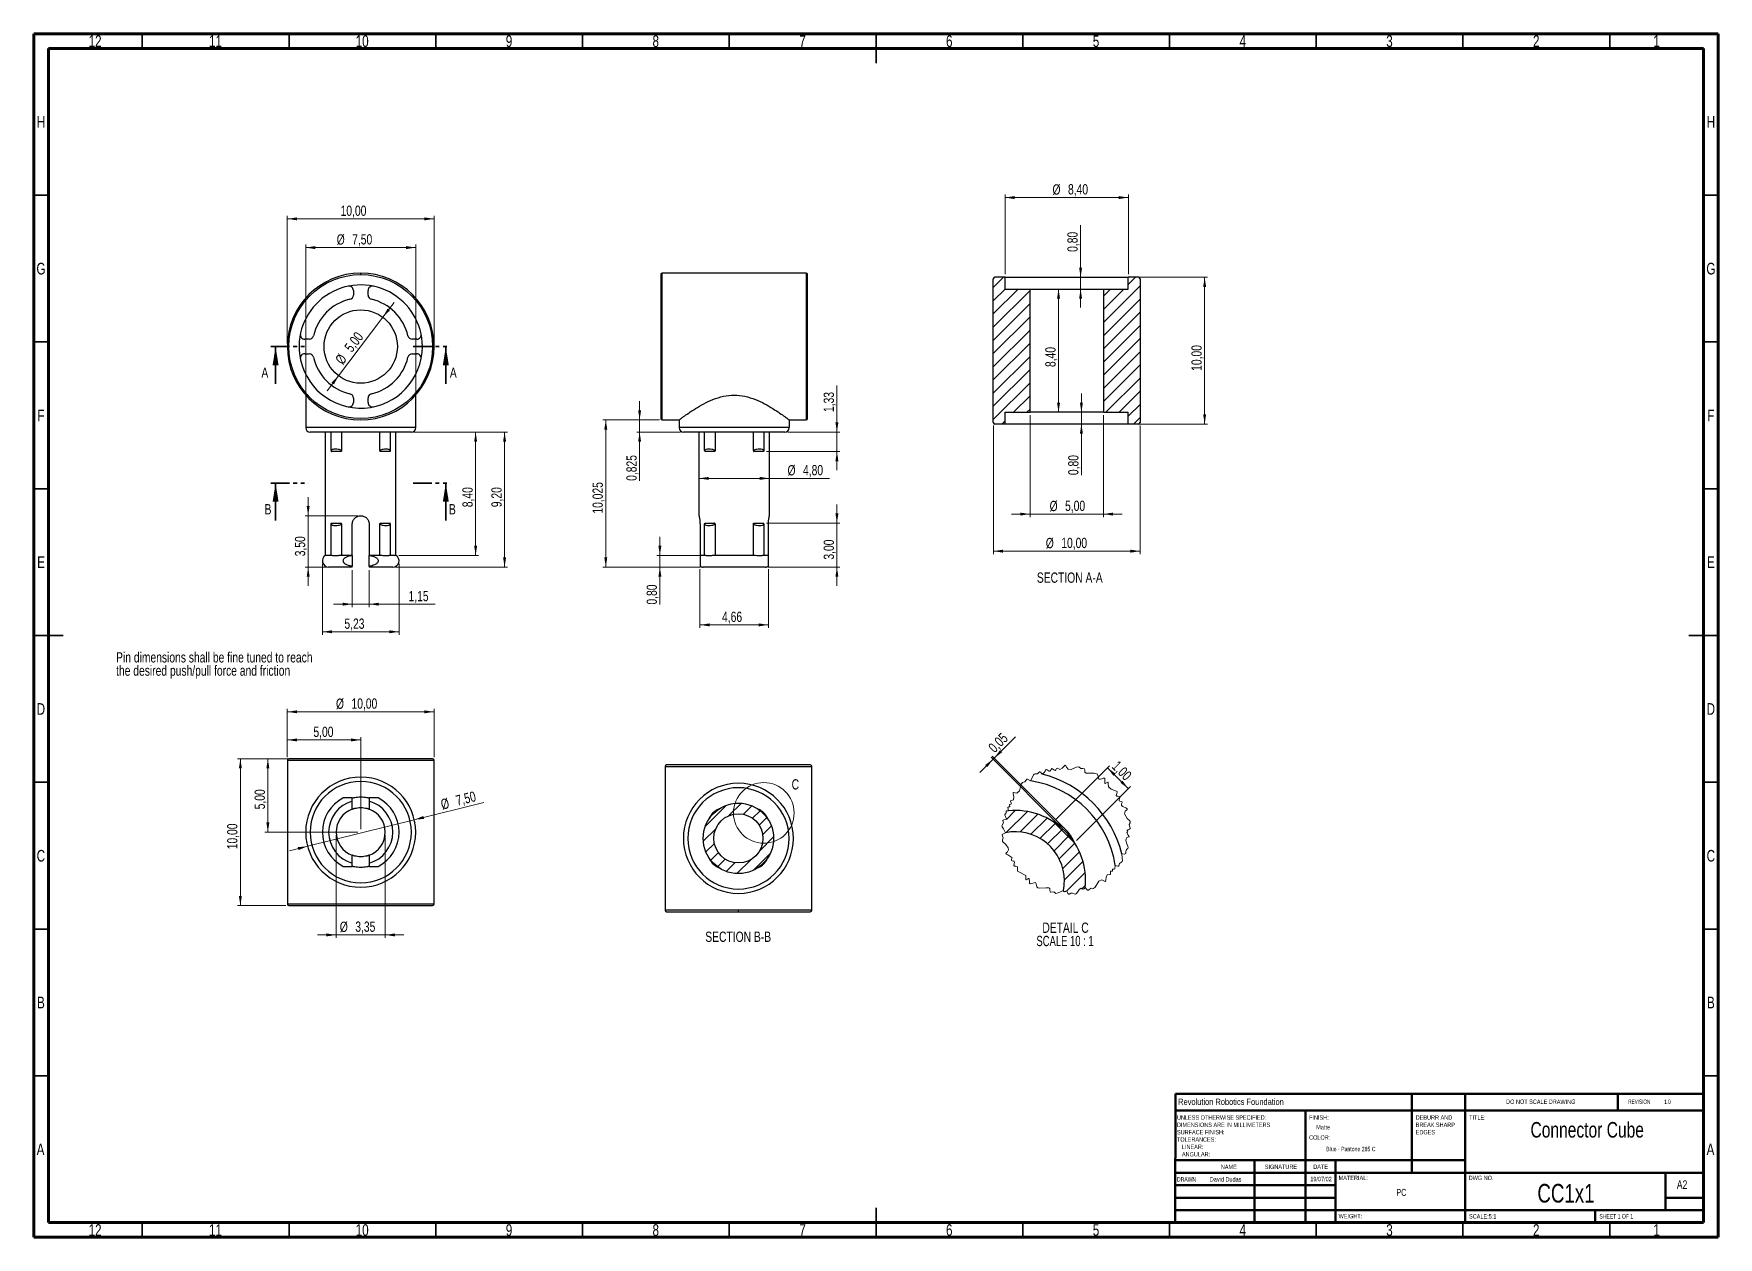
# Model space of a CAD drawing. Header units: millimetres. Extents: x 15 to 589, y 5 to 415.
import ezdxf

# ---------------------------------------------------------------- set-up
doc = ezdxf.new("R2010")
doc.units = ezdxf.units.MM
doc.linetypes.add('CENTERX2', pattern=[20.32, 12.7, -2.54, 2.54, -2.54])
doc.linetypes.add('PHANTOM', pattern=[12.7, 6.35, -1.27, 1.27, -1.27, 1.27, -1.27])
doc.styles.add('SLDTEXTSTYLE0', font='TXT', dxfattribs={"width": 0.75})
doc.styles.add('SLDTEXTSTYLE1', font='TXT', dxfattribs={"width": 0.686449})
doc.styles.add('SLDTEXTSTYLE2', font='TXT', dxfattribs={"width": 0.625})
doc.styles.add('SLDTEXTSTYLE3', font='TXT', dxfattribs={"width": 0.6875})
doc.styles.add('SLDTEXTSTYLE4', font='TXT', dxfattribs={"width": 0.7})
doc.dimstyles.new('SLDDIMSTYLE0', dxfattribs={"dimtxt": 3.5, "dimasz": 3.302, "dimexe": 0, "dimexo": 0.0625, "dimgap": 0.875, "dimtad": 1, "dimlfac": 0.2, "dimrnd": 1e-09, "dimzin": 12, "dimdsep": 46, "dimtxsty": 'SLDTEXTSTYLE0', "dimsah": 1, "dimcen": 0.09, "dimadec": 0, "dimazin": 3, "dimtfac": 1, "dimtofl": 0, "dimtmove": 0, "dimatfit": 3, "dimfxl": 0, "dimfrac": 2, "dimtolj": 1, "dimtzin": 12, "dimarcsym": 0})
doc.dimstyles.new('SLDDIMSTYLE1', dxfattribs={"dimtxt": 3.5, "dimasz": 3.302, "dimexe": 0, "dimexo": 0.0625, "dimgap": 0.875, "dimtad": 1, "dimlfac": 0.2, "dimrnd": 1e-09, "dimzin": 12, "dimdsep": 46, "dimtxsty": 'SLDTEXTSTYLE0', "dimsah": 1, "dimcen": 0, "dimadec": 0, "dimazin": 3, "dimtfac": 1, "dimtmove": 0, "dimatfit": 3, "dimfxl": 0, "dimfrac": 2, "dimtolj": 1, "dimtzin": 12, "dimarcsym": 0})
doc.dimstyles.new('SLDDIMSTYLE2', dxfattribs={"dimtxt": 3.5, "dimasz": 3.302, "dimexe": 0, "dimexo": 0.0625, "dimgap": 0.875, "dimtad": 1, "dimlfac": 0.2, "dimrnd": 1e-09, "dimzin": 12, "dimdsep": 46, "dimtxsty": 'SLDTEXTSTYLE0', "dimsah": 1, "dimcen": 0.09, "dimadec": 0, "dimazin": 3, "dimtfac": 1, "dimtmove": 0, "dimatfit": 0, "dimfxl": 0, "dimfrac": 2, "dimtolj": 1, "dimtzin": 12, "dimarcsym": 0})
doc.dimstyles.new('SLDDIMSTYLE3', dxfattribs={"dimtxt": 3.5, "dimasz": 3.302, "dimexe": 0, "dimexo": 0.0625, "dimgap": 0.875, "dimtad": 1, "dimdec": 3, "dimlfac": 0.2, "dimrnd": 1e-09, "dimdsep": 46, "dimtxsty": 'SLDTEXTSTYLE0', "dimsah": 1, "dimcen": 0.09, "dimadec": 0, "dimazin": 2, "dimtfac": 1, "dimtdec": 3, "dimtmove": 0, "dimatfit": 0, "dimfxl": 0, "dimfrac": 2, "dimtolj": 1, "dimtzin": 12, "dimarcsym": 0})
doc.dimstyles.new('SLDDIMSTYLE4', dxfattribs={"dimtxt": 3.5, "dimasz": 3.302, "dimexe": 0, "dimexo": 0.0625, "dimgap": 0.875, "dimtad": 1, "dimlfac": 0.2, "dimrnd": 1e-09, "dimdsep": 46, "dimtxsty": 'SLDTEXTSTYLE0', "dimsah": 1, "dimcen": 0.09, "dimadec": 0, "dimazin": 2, "dimtfac": 1, "dimtmove": 0, "dimatfit": 0, "dimfxl": 0, "dimfrac": 2, "dimtolj": 1, "dimtzin": 12, "dimarcsym": 0})
doc.dimstyles.new('SLDDIMSTYLE5', dxfattribs={"dimtxt": 3.5, "dimasz": 3.302, "dimexe": 0, "dimexo": 0.0625, "dimgap": 0.875, "dimtad": 1, "dimdec": 3, "dimlfac": 0.2, "dimrnd": 1e-09, "dimzin": 12, "dimdsep": 46, "dimtxsty": 'SLDTEXTSTYLE0', "dimsah": 1, "dimcen": 0.09, "dimadec": 0, "dimazin": 3, "dimtfac": 1, "dimtdec": 3, "dimtofl": 0, "dimtmove": 0, "dimatfit": 3, "dimfxl": 0, "dimfrac": 2, "dimtolj": 1, "dimtzin": 12, "dimarcsym": 0})
doc.dimstyles.new('SLDDIMSTYLE6', dxfattribs={"dimtxt": 3.5, "dimasz": 3.302, "dimexe": 0, "dimexo": 0.0625, "dimgap": 0.875, "dimtad": 1, "dimlfac": 0.1, "dimrnd": 1e-09, "dimzin": 12, "dimdsep": 46, "dimtxsty": 'SLDTEXTSTYLE0', "dimsah": 1, "dimcen": 0.09, "dimadec": 0, "dimazin": 3, "dimtfac": 1, "dimtofl": 0, "dimtmove": 0, "dimatfit": 3, "dimfxl": 0, "dimfrac": 2, "dimtolj": 1, "dimtzin": 12, "dimarcsym": 0})
doc.dimstyles.new('SLDDIMSTYLE7', dxfattribs={"dimtxt": 3.5, "dimasz": 3.302, "dimexe": 0, "dimexo": 0.0625, "dimgap": 0.875, "dimtad": 1, "dimlfac": 0.1, "dimrnd": 1e-09, "dimdsep": 46, "dimtxsty": 'SLDTEXTSTYLE0', "dimsah": 1, "dimcen": 0.09, "dimadec": 0, "dimazin": 2, "dimtfac": 1, "dimtmove": 0, "dimatfit": 0, "dimfxl": 0, "dimfrac": 2, "dimtolj": 1, "dimtzin": 12, "dimarcsym": 0})

msp = doc.modelspace()

# ---------------------------------------------------------------- texts
at = {"color": 7, "linetype": 'Continuous', "lineweight": 0}
for s, insert, char_height, attachment_point, style in [('12', (35.9201, 414.4521), 3.96875, 2, 'SLDTEXTSTYLE0'), ('11', (76.9201, 414.4521), 3.96875, 2, 'SLDTEXTSTYLE0'), ('10', (126.9201, 414.4521), 3.96875, 2, 'SLDTEXTSTYLE0'), ('9', (176.96, 414.4521), 3.9687, 2, 'SLDTEXTSTYLE0'), ('8', (226.96, 414.4521), 3.9687, 2, 'SLDTEXTSTYLE0'), ('7', (276.96, 414.4521), 3.9687, 2, 'SLDTEXTSTYLE0'), ('6', (326.96, 414.4521), 3.9687, 2, 'SLDTEXTSTYLE0'), ('5', (376.96, 414.4521), 3.9687, 2, 'SLDTEXTSTYLE0'), ('4', (426.96, 414.4521), 3.9687, 2, 'SLDTEXTSTYLE0'), ('3', (476.96, 414.4521), 3.9687, 2, 'SLDTEXTSTYLE0'), ('2', (526.96, 414.4521), 3.9687, 2, 'SLDTEXTSTYLE0'), ('1', (567.96, 414.4521), 3.9687, 2, 'SLDTEXTSTYLE0'), ('H', (17.4904, 386.9521), 3.9687, 2, 'SLDTEXTSTYLE0'), ('H', (586.4904, 386.9521), 3.9687, 2, 'SLDTEXTSTYLE0'), ('G', (17.4867, 336.9521), 3.9687, 2, 'SLDTEXTSTYLE0'), ('G', (586.4867, 336.9521), 3.9687, 2, 'SLDTEXTSTYLE0'), ('F', (17.4577, 286.9521), 3.9687, 2, 'SLDTEXTSTYLE0'), ('F', (586.4577, 286.9521), 3.9687, 2, 'SLDTEXTSTYLE0'), ('E', (17.5078, 236.9521), 3.9687, 2, 'SLDTEXTSTYLE0'), ('E', (586.5078, 236.9521), 3.9687, 2, 'SLDTEXTSTYLE0'), ('SECTION A-A', (368.0275, 231.4638), 3.5, 2, 'SLDTEXTSTYLE0'), ('D', (17.4527, 186.9521), 3.9687, 2, 'SLDTEXTSTYLE0'), ('D', (586.4527, 186.9521), 3.9687, 2, 'SLDTEXTSTYLE0'), ('C', (17.4587, 136.9521), 3.9687, 2, 'SLDTEXTSTYLE0'), ('C', (586.4587, 136.9521), 3.9687, 2, 'SLDTEXTSTYLE0'), ('SECTION B-B', (255.0503, 109.1304), 3.5, 2, 'SLDTEXTSTYLE0'), ('B', (17.4706, 86.9521), 3.9687, 2, 'SLDTEXTSTYLE0'), ('B', (586.4706, 86.9521), 3.9687, 2, 'SLDTEXTSTYLE0'), ('Revolution Robotics Foundation', (404.9633, 52.2115), 2.116667, 1, 'SLDTEXTSTYLE0'), ('DO NOT SCALE DRAWING', (516.7146, 51.9368), 1.5, 1, 'SLDTEXTSTYLE0'), ('REVISION           1.0', (558.3272, 51.9368), 1.5, 1, 'SLDTEXTSTYLE2'), ('FINISH:', (449.5643, 46.5659), 1.5, 1, 'SLDTEXTSTYLE0'), ('TITLE:', (504.0902, 46.5762), 1.5, 1, 'SLDTEXTSTYLE0'), ('Matte', (452.0046, 43.2376), 1.4986, 1, 'SLDTEXTSTYLE0'), ('Connector Cube', (544.3344, 44.2658), 5.291667, 2, 'SLDTEXTSTYLE0'), ('A', (17.3397, 36.9521), 3.9687, 2, 'SLDTEXTSTYLE0'), ('COLOR:', (449.5643, 39.7421), 1.5, 1, 'SLDTEXTSTYLE0'), ('Blue - Pantone 285 C', (463.799, 35.8264), 1.4986, 2, 'SLDTEXTSTYLE4'), ('A', (586.3397, 36.9521), 3.9687, 2, 'SLDTEXTSTYLE0'), ('NAME', (419.5061, 29.7158), 1.5, 1, 'SLDTEXTSTYLE0'), ('SIGNATURE', (434.4944, 29.7756), 1.5, 1, 'SLDTEXTSTYLE0'), ('DATE', (451.0078, 29.7756), 1.5, 1, 'SLDTEXTSTYLE0'), ('DRAWN', (404.5535, 25.5047), 1.5, 1, 'SLDTEXTSTYLE1'), ('David Dudas', (421.1253, 25.5032), 1.4986, 2, 'SLDTEXTSTYLE0'), ('19/07/02', (453.6465, 25.6028), 1.4986, 2, 'SLDTEXTSTYLE0'), ('MATERIAL:', (459.6459, 25.9861), 1.5, 1, 'SLDTEXTSTYLE0'), ('DWG NO.', (503.953, 25.9861), 1.5, 1, 'SLDTEXTSTYLE0'), ('CC1x1', (537.094, 23.1814), 6.35, 2, 'SLDTEXTSTYLE0'), ('A2', (574.8712, 24.4064), 2.91042, 1, 'SLDTEXTSTYLE0'), ('PC', (481.0056, 21.4856), 2.38125, 2, 'SLDTEXTSTYLE0'), ('WEIGHT:', (459.6178, 12.9493), 1.4986, 1, 'SLDTEXTSTYLE0'), ('SCALE:5:1', (504.074, 12.9001), 1.5, 1, 'SLDTEXTSTYLE0'), ('SHEET 1 OF 1', (548.4783, 12.9001), 1.5, 1, 'SLDTEXTSTYLE3'), ('12', (35.9201, 9.4521), 3.96875, 2, 'SLDTEXTSTYLE0'), ('11', (76.9201, 9.4521), 3.96875, 2, 'SLDTEXTSTYLE0'), ('10', (126.9201, 9.4521), 3.96875, 2, 'SLDTEXTSTYLE0'), ('9', (176.96, 9.4521), 3.9687, 2, 'SLDTEXTSTYLE0'), ('8', (226.96, 9.4521), 3.9687, 2, 'SLDTEXTSTYLE0'), ('7', (276.96, 9.4521), 3.9687, 2, 'SLDTEXTSTYLE0'), ('6', (326.96, 9.4521), 3.9687, 2, 'SLDTEXTSTYLE0'), ('5', (376.96, 9.4521), 3.9687, 2, 'SLDTEXTSTYLE0'), ('4', (426.96, 9.4521), 3.9687, 2, 'SLDTEXTSTYLE0'), ('3', (476.96, 9.4521), 3.9687, 2, 'SLDTEXTSTYLE0'), ('2', (526.96, 9.4521), 3.9687, 2, 'SLDTEXTSTYLE0'), ('1', (567.96, 9.4521), 3.9687, 2, 'SLDTEXTSTYLE0')]:
    msp.add_mtext(s, dxfattribs=dict(at, insert=insert, char_height=char_height, attachment_point=attachment_point, style=style))
at = {"color": 7, "linetype": 'Continuous', "char_height": 3.5, "attachment_point": 1, "style": 'SLDTEXTSTYLE0'}
for s, insert in [('A', (92.5915, 301.2887)), ('A', (156.8056, 301.2887)), ('B', (93.6743, 254.7597)), ('B', (156.4962, 254.7597))]:
    msp.add_mtext(s, dxfattribs=dict(at, insert=insert))
at = {"color": 7, "linetype": 'Continuous', "lineweight": 18, "insert": (273.2492, 161.0379), "char_height": 3.5, "attachment_point": 1, "style": 'SLDTEXTSTYLE0'}
msp.add_mtext('C', dxfattribs=at)

# ---------------------------------------------------------------- blocks, each defined once
blk = doc.blocks.new('SW_NOTE_0')
at = {"color": 0, "linetype": 'Continuous', "lineweight": 0, "char_height": 3.5, "attachment_point": 1, "style": 'SLDTEXTSTYLE0'}
for s, insert in [('the desired push/pull force and friction', (0, -0.01)), ('Pin dimensions shall be fine tuned to reach', (0, 4.51))]:
    blk.add_mtext(s, dxfattribs=dict(at, insert=insert))
blk = doc.blocks.new('SW_NOTE_0_1')
at = {"color": 0, "linetype": 'Continuous', "lineweight": 0, "char_height": 1.5, "attachment_point": 1, "style": 'SLDTEXTSTYLE0'}
for s, insert in [('UNLESS OTHERWISE SPECIFIED:', (0, 1.93)), ('TOLERANCES:', (0, -5.57)), ('SURFACE FINISH:', (0, -3.07)), ('DIMENSIONS ARE IN MILLIMETERS', (0, -0.57)), ('ANGULAR:', (1.69, -10.57)), ('LINEAR:', (1.69, -8.07))]:
    blk.add_mtext(s, dxfattribs=dict(at, insert=insert))
blk = doc.blocks.new('SW_NOTE_0_2')
at = {"color": 0, "linetype": 'Continuous', "lineweight": 0, "char_height": 1.5, "attachment_point": 1, "style": 'SLDTEXTSTYLE0'}
for s, insert in [('DEBURR AND', (0, 1.93)), ('BREAK SHARP', (0, -0.57)), ('EDGES', (0, -3.07))]:
    blk.add_mtext(s, dxfattribs=dict(at, insert=insert))
blk = doc.blocks.new('_D')
at = {"color": 7, "linetype": 'Continuous', "lineweight": 0}
for p, q in [((144.67, 279.3), (166.58, 279.3)), ((165.58, 279.3), (165.58, 237.3)), ((139.42, 237.3), (166.58, 237.3))]:
    blk.add_line(p, q, dxfattribs=at)
at = {"color": 7, "linetype": 'Continuous', "lineweight": 18}
for points in [[(165.58, 279.3), (165.08, 276), (166.09, 276)], [(165.58, 237.3), (166.09, 240.61), (165.08, 240.61)]]:
    blk.add_solid(points, dxfattribs=at)
at = {"color": 7, "linetype": 'Continuous', "lineweight": 18, "insert": (161.07, 253.7), "char_height": 3.5, "attachment_point": 1, "rotation": 90, "style": 'SLDTEXTSTYLE0'}
blk.add_mtext('8,40', dxfattribs=at)
blk = doc.blocks.new('_D_1')
at = {"color": 7, "linetype": 'Continuous', "lineweight": 0}
for p, q in [((144.67, 279.3), (176.45, 279.3)), ((175.45, 279.3), (175.45, 233.3)), ((138.36, 233.3), (176.45, 233.3))]:
    blk.add_line(p, q, dxfattribs=at)
at = {"color": 7, "linetype": 'Continuous', "lineweight": 18}
for points in [[(175.45, 279.3), (174.94, 276), (175.96, 276)], [(175.45, 233.3), (175.96, 236.61), (174.94, 236.61)]]:
    blk.add_solid(points, dxfattribs=at)
at = {"color": 7, "linetype": 'Continuous', "lineweight": 18, "insert": (170.94, 253.7), "char_height": 3.5, "attachment_point": 1, "rotation": 90, "style": 'SLDTEXTSTYLE0'}
blk.add_mtext('9,20', dxfattribs=at)
blk = doc.blocks.new('_D_2')
at = {"color": 7, "linetype": 'Continuous', "lineweight": 0}
for p, q in [((107.67, 292.89), (107.67, 343.14)), ((107.67, 342.14), (145.17, 342.14)), ((145.17, 292.89), (145.17, 343.14))]:
    blk.add_line(p, q, dxfattribs=at)
at = {"color": 7, "linetype": 'Continuous', "lineweight": 18}
for points in [[(107.67, 342.14), (110.98, 341.63), (110.98, 342.65)], [(145.17, 342.14), (141.87, 342.65), (141.87, 341.63)]]:
    blk.add_solid(points, dxfattribs=at)
at = {"color": 7, "linetype": 'Continuous', "lineweight": 18, "char_height": 3.5, "attachment_point": 1, "style": 'SLDTEXTSTYLE0'}
for s, insert in [('%%c', (118.24, 346.65)), ('7,50', (123.52, 346.7))]:
    blk.add_mtext(s, dxfattribs=dict(at, insert=insert))
blk = doc.blocks.new('_D_3')
at = {"color": 7, "linetype": 'Continuous', "lineweight": 0}
for p, q in [((101.42, 309.43), (101.42, 352.93)), ((101.42, 351.93), (151.42, 351.93)), ((151.42, 309.43), (151.42, 352.93))]:
    blk.add_line(p, q, dxfattribs=at)
at = {"color": 7, "linetype": 'Continuous', "lineweight": 18}
for points in [[(101.42, 351.93), (104.73, 351.42), (104.73, 352.43)], [(151.42, 351.93), (148.12, 352.43), (148.12, 351.42)]]:
    blk.add_solid(points, dxfattribs=at)
at = {"color": 7, "linetype": 'Continuous', "lineweight": 18, "insert": (119.58, 356.44), "char_height": 3.5, "attachment_point": 1, "style": 'SLDTEXTSTYLE0'}
blk.add_mtext('10,00', dxfattribs=at)
blk = doc.blocks.new('_D_4')
at = {"color": 7, "linetype": 'Continuous', "lineweight": 0}
for p, q in [((133.97, 318.39), (137.81, 323.45)), ((118.88, 298.47), (133.97, 318.39)), ((118.88, 298.47), (115.04, 293.4))]:
    blk.add_line(p, q, dxfattribs=at)
at = {"color": 7, "linetype": 'Continuous', "lineweight": 18}
for points in [[(133.97, 318.39), (136.37, 320.72), (135.56, 321.33)], [(118.88, 298.47), (116.48, 296.14), (117.29, 295.53)]]:
    blk.add_solid(points, dxfattribs=at)
at = {"color": 7, "linetype": 'Continuous', "lineweight": 18, "char_height": 3.5, "attachment_point": 1, "rotation": 52.85298, "style": 'SLDTEXTSTYLE0'}
for s, insert in [('5,00', (120.63, 308.33)), ('%%c', (117.48, 304.1))]:
    blk.add_mtext(s, dxfattribs=dict(at, insert=insert))
blk = doc.blocks.new('_D_5')
at = {"color": 7, "linetype": 'Continuous', "lineweight": 0}
for p, q in [((123.55, 232.3), (123.55, 219.67)), ((129.3, 232.3), (129.3, 219.67)), ((123.55, 220.67), (117.2, 220.67)), ((123.55, 220.67), (129.3, 220.67)), ((129.3, 220.67), (151.77, 220.67))]:
    blk.add_line(p, q, dxfattribs=at)
at = {"color": 7, "linetype": 'Continuous', "lineweight": 18}
for points in [[(123.55, 220.67), (120.25, 221.18), (120.25, 220.16)], [(129.3, 220.67), (132.6, 220.16), (132.6, 221.18)]]:
    blk.add_solid(points, dxfattribs=at)
at = {"color": 7, "linetype": 'Continuous', "lineweight": 18, "insert": (142.72, 225.18), "char_height": 3.5, "attachment_point": 1, "style": 'SLDTEXTSTYLE0'}
blk.add_mtext('1,15', dxfattribs=at)
blk = doc.blocks.new('_D_6')
at = {"color": 7, "linetype": 'Continuous', "lineweight": 0}
for p, q in [((108.52, 250.8), (108.52, 257.15)), ((125.42, 250.8), (107.52, 250.8)), ((108.52, 233.3), (108.52, 250.8)), ((114.49, 233.3), (107.52, 233.3)), ((108.52, 233.3), (108.52, 226.95))]:
    blk.add_line(p, q, dxfattribs=at)
at = {"color": 7, "linetype": 'Continuous', "lineweight": 18}
for points in [[(108.52, 250.8), (109.03, 254.11), (108.02, 254.11)], [(108.52, 233.3), (108.02, 230), (109.03, 230)]]:
    blk.add_solid(points, dxfattribs=at)
at = {"color": 7, "linetype": 'Continuous', "lineweight": 18, "insert": (104.01, 236.98), "char_height": 3.5, "attachment_point": 1, "rotation": 90, "style": 'SLDTEXTSTYLE0'}
blk.add_mtext('3,50', dxfattribs=at)
blk = doc.blocks.new('_D_7')
at = {"color": 7, "linetype": 'Continuous', "lineweight": 0}
for p, q in [((113.35, 234.45), (113.35, 210.27)), ((139.5, 234.45), (139.5, 210.27)), ((113.35, 211.27), (139.5, 211.27))]:
    blk.add_line(p, q, dxfattribs=at)
at = {"color": 7, "linetype": 'Continuous', "lineweight": 18}
for points in [[(113.35, 211.27), (116.65, 210.76), (116.65, 211.77)], [(139.5, 211.27), (136.2, 211.77), (136.2, 210.76)]]:
    blk.add_solid(points, dxfattribs=at)
at = {"color": 7, "linetype": 'Continuous', "lineweight": 18, "insert": (120.88, 215.78), "char_height": 3.5, "attachment_point": 1, "style": 'SLDTEXTSTYLE0'}
blk.add_mtext('5,23', dxfattribs=at)
blk = doc.blocks.new('_D_8')
at = {"color": 7, "linetype": 'Continuous', "lineweight": 0}
for p, q in [((221.46, 283.43), (221.46, 289.78)), ((228.18, 283.43), (220.46, 283.43)), ((221.46, 283.43), (221.46, 279.3)), ((235.43, 279.3), (220.46, 279.3)), ((221.46, 279.3), (221.46, 262.68))]:
    blk.add_line(p, q, dxfattribs=at)
at = {"color": 7, "linetype": 'Continuous', "lineweight": 18}
for points in [[(221.46, 283.43), (221.97, 286.73), (220.96, 286.73)], [(221.46, 279.3), (220.96, 276), (221.97, 276)]]:
    blk.add_solid(points, dxfattribs=at)
at = {"color": 7, "linetype": 'Continuous', "lineweight": 18, "insert": (216.95, 262.68), "char_height": 3.5, "attachment_point": 1, "rotation": 90, "style": 'SLDTEXTSTYLE0'}
blk.add_mtext('0,825', dxfattribs=at)
blk = doc.blocks.new('_D_9')
at = {"color": 7, "linetype": 'Continuous', "lineweight": 0}
for p, q in [((228.36, 237.3), (228.36, 243.65)), ((246.15, 237.3), (227.36, 237.3)), ((228.36, 237.3), (228.36, 233.3)), ((242.14, 233.3), (227.36, 233.3)), ((228.36, 233.3), (228.36, 220.54))]:
    blk.add_line(p, q, dxfattribs=at)
at = {"color": 7, "linetype": 'Continuous', "lineweight": 18}
for points in [[(228.36, 237.3), (228.87, 240.61), (227.85, 240.61)], [(228.36, 233.3), (227.85, 230), (228.87, 230)]]:
    blk.add_solid(points, dxfattribs=at)
at = {"color": 7, "linetype": 'Continuous', "lineweight": 18, "insert": (223.85, 220.54), "char_height": 3.5, "attachment_point": 1, "rotation": 90, "style": 'SLDTEXTSTYLE0'}
blk.add_mtext('0,80', dxfattribs=at)
blk = doc.blocks.new('_D_10')
at = {"color": 7, "linetype": 'Continuous', "lineweight": 0}
for p, q in [((241.68, 263.52), (265.68, 263.52)), ((265.68, 263.52), (286.19, 263.52))]:
    blk.add_line(p, q, dxfattribs=at)
at = {"color": 7, "linetype": 'Continuous', "lineweight": 18}
for points in [[(241.68, 263.52), (244.98, 263.01), (244.98, 264.03)], [(265.68, 263.52), (262.38, 264.03), (262.38, 263.01)]]:
    blk.add_solid(points, dxfattribs=at)
at = {"color": 7, "linetype": 'Continuous', "lineweight": 18, "char_height": 3.5, "attachment_point": 1, "style": 'SLDTEXTSTYLE0'}
for s, insert in [('%%c', (271.86, 268.03)), ('4,80', (277.14, 268.08))]:
    blk.add_mtext(s, dxfattribs=dict(at, insert=insert))
blk = doc.blocks.new('_D_11')
at = {"color": 7, "linetype": 'Continuous', "lineweight": 0}
for p, q in [((288.68, 279.3), (288.68, 295.17)), ((271.93, 279.3), (289.68, 279.3)), ((288.68, 272.68), (288.68, 279.3)), ((264.65, 272.68), (289.68, 272.68)), ((288.68, 272.68), (288.68, 266.33))]:
    blk.add_line(p, q, dxfattribs=at)
at = {"color": 7, "linetype": 'Continuous', "lineweight": 18}
for points in [[(288.68, 279.3), (289.19, 282.61), (288.17, 282.61)], [(288.68, 272.68), (288.17, 269.38), (289.19, 269.38)]]:
    blk.add_solid(points, dxfattribs=at)
at = {"color": 7, "linetype": 'Continuous', "lineweight": 18, "insert": (284.17, 286.12), "char_height": 3.5, "attachment_point": 1, "rotation": 90, "style": 'SLDTEXTSTYLE0'}
blk.add_mtext('1,33', dxfattribs=at)
blk = doc.blocks.new('_D_12')
at = {"color": 7, "linetype": 'Continuous', "lineweight": 0}
for p, q in [((288.68, 248.3), (288.68, 254.65)), ((264.65, 248.3), (289.68, 248.3)), ((288.68, 248.3), (288.68, 233.3)), ((265.23, 233.3), (289.68, 233.3)), ((288.68, 233.3), (288.68, 226.95))]:
    blk.add_line(p, q, dxfattribs=at)
at = {"color": 7, "linetype": 'Continuous', "lineweight": 18}
for points in [[(288.68, 248.3), (289.19, 251.61), (288.17, 251.61)], [(288.68, 233.3), (288.17, 230), (289.19, 230)]]:
    blk.add_solid(points, dxfattribs=at)
at = {"color": 7, "linetype": 'Continuous', "lineweight": 18, "insert": (284.17, 235.85), "char_height": 3.5, "attachment_point": 1, "rotation": 90, "style": 'SLDTEXTSTYLE0'}
blk.add_mtext('3,00', dxfattribs=at)
blk = doc.blocks.new('_D_13')
at = {"color": 7, "linetype": 'Continuous', "lineweight": 0}
for p, q in [((242.03, 232.59), (242.03, 212.62)), ((265.33, 232.59), (265.33, 212.62)), ((242.03, 213.62), (265.33, 213.62))]:
    blk.add_line(p, q, dxfattribs=at)
at = {"color": 7, "linetype": 'Continuous', "lineweight": 18}
for points in [[(242.03, 213.62), (245.33, 213.11), (245.33, 214.13)], [(265.33, 213.62), (262.03, 214.13), (262.03, 213.11)]]:
    blk.add_solid(points, dxfattribs=at)
at = {"color": 7, "linetype": 'Continuous', "lineweight": 18, "insert": (249.55, 218.13), "char_height": 3.5, "attachment_point": 1, "style": 'SLDTEXTSTYLE0'}
blk.add_mtext('4,66', dxfattribs=at)
blk = doc.blocks.new('_D_14')
at = {"color": 7, "linetype": 'Continuous', "lineweight": 0}
for p, q in [((228.18, 283.43), (208.93, 283.43)), ((209.93, 233.3), (209.93, 283.43)), ((242.14, 233.3), (208.93, 233.3))]:
    blk.add_line(p, q, dxfattribs=at)
at = {"color": 7, "linetype": 'Continuous', "lineweight": 18}
for points in [[(209.93, 283.43), (209.42, 280.13), (210.44, 280.13)], [(209.93, 233.3), (210.44, 236.61), (209.42, 236.61)]]:
    blk.add_solid(points, dxfattribs=at)
at = {"color": 7, "linetype": 'Continuous', "lineweight": 18, "insert": (205.42, 251.52), "char_height": 3.5, "attachment_point": 1, "rotation": 90, "style": 'SLDTEXTSTYLE0'}
blk.add_mtext('10,025', dxfattribs=at)
blk = doc.blocks.new('_D_15')
at = {"color": 7, "linetype": 'Continuous', "lineweight": 0}
for p, q in [((118.05, 142), (118.05, 107)), ((134.8, 142), (134.8, 107)), ((118.05, 108), (111.7, 108)), ((118.05, 108), (134.8, 108)), ((134.8, 108), (141.15, 108))]:
    blk.add_line(p, q, dxfattribs=at)
at = {"color": 7, "linetype": 'Continuous', "lineweight": 18}
for points in [[(118.05, 108), (114.75, 108.51), (114.75, 107.5)], [(134.8, 108), (138.1, 107.5), (138.1, 108.51)]]:
    blk.add_solid(points, dxfattribs=at)
at = {"color": 7, "linetype": 'Continuous', "lineweight": 18, "char_height": 3.5, "attachment_point": 1, "style": 'SLDTEXTSTYLE0'}
for s, insert in [('%%c', (119.3, 112.52)), ('3,35', (124.58, 112.57))]:
    blk.add_mtext(s, dxfattribs=dict(at, insert=insert))
blk = doc.blocks.new('_D_16')
at = {"color": 7, "linetype": 'Continuous', "lineweight": 0}
for p, q in [((104.57, 168), (84.42, 168)), ((85.42, 168), (85.42, 118)), ((100.92, 118), (84.42, 118))]:
    blk.add_line(p, q, dxfattribs=at)
at = {"color": 7, "linetype": 'Continuous', "lineweight": 18}
for points in [[(85.42, 168), (84.92, 164.7), (85.93, 164.7)], [(85.42, 118), (85.93, 121.31), (84.92, 121.31)]]:
    blk.add_solid(points, dxfattribs=at)
at = {"color": 7, "linetype": 'Continuous', "lineweight": 18, "insert": (80.91, 137.18), "char_height": 3.5, "attachment_point": 1, "rotation": 90, "style": 'SLDTEXTSTYLE0'}
blk.add_mtext('10,00', dxfattribs=at)
blk = doc.blocks.new('_D_17')
at = {"color": 7, "linetype": 'Continuous', "lineweight": 0}
for p, q in [((101.42, 168.5), (101.42, 185)), ((101.42, 184), (151.42, 184)), ((151.42, 168.5), (151.42, 185))]:
    blk.add_line(p, q, dxfattribs=at)
at = {"color": 7, "linetype": 'Continuous', "lineweight": 18}
for points in [[(101.42, 184), (104.73, 183.5), (104.73, 184.51)], [(151.42, 184), (148.12, 184.51), (148.12, 183.5)]]:
    blk.add_solid(points, dxfattribs=at)
at = {"color": 7, "linetype": 'Continuous', "lineweight": 18, "char_height": 3.5, "attachment_point": 1, "style": 'SLDTEXTSTYLE0'}
for s, insert in [('%%c', (118, 188.52)), ('10,00', (123.28, 188.57))]:
    blk.add_mtext(s, dxfattribs=dict(at, insert=insert))
blk = doc.blocks.new('_D_18')
at = {"color": 7, "linetype": 'Continuous', "lineweight": 0}
for p, q in [((104.57, 168), (93.79, 168)), ((94.79, 143), (94.79, 168)), ((125.42, 143), (93.79, 143))]:
    blk.add_line(p, q, dxfattribs=at)
at = {"color": 7, "linetype": 'Continuous', "lineweight": 18}
for points in [[(94.79, 168), (94.28, 164.7), (95.3, 164.7)], [(94.79, 143), (95.3, 146.31), (94.28, 146.31)]]:
    blk.add_solid(points, dxfattribs=at)
at = {"color": 7, "linetype": 'Continuous', "lineweight": 18, "insert": (90.28, 150.78), "char_height": 3.5, "attachment_point": 1, "rotation": 90, "style": 'SLDTEXTSTYLE0'}
blk.add_mtext('5,00', dxfattribs=at)
blk = doc.blocks.new('_D_19')
at = {"color": 7, "linetype": 'Continuous', "lineweight": 0}
for p, q in [((101.42, 168.5), (101.42, 175.42)), ((101.42, 174.42), (126.42, 174.42)), ((126.42, 144), (126.42, 175.42))]:
    blk.add_line(p, q, dxfattribs=at)
at = {"color": 7, "linetype": 'Continuous', "lineweight": 18}
for points in [[(101.42, 174.42), (104.73, 173.91), (104.73, 174.93)], [(126.42, 174.42), (123.12, 174.93), (123.12, 173.91)]]:
    blk.add_solid(points, dxfattribs=at)
at = {"color": 7, "linetype": 'Continuous', "lineweight": 18, "insert": (110.31, 178.93), "char_height": 3.5, "attachment_point": 1, "style": 'SLDTEXTSTYLE0'}
blk.add_mtext('5,00', dxfattribs=at)
blk = doc.blocks.new('_D_20')
at = {"color": 7, "linetype": 'Continuous', "lineweight": 0}
for p, q in [((144.69, 147.24), (168.38, 153.13)), ((108.3, 138.19), (144.69, 147.24)), ((144.86, 146.56), (144.93, 146.27)), ((108.3, 138.19), (102.14, 136.66)), ((108.47, 137.51), (108.54, 137.22))]:
    blk.add_line(p, q, dxfattribs=at)
at = {"color": 7, "linetype": 'Continuous', "lineweight": 18}
for points in [[(144.69, 147.24), (148.02, 147.54), (147.77, 148.53)], [(108.3, 138.19), (104.97, 137.89), (105.22, 136.9)]]:
    blk.add_solid(points, dxfattribs=at)
at = {"color": 7, "linetype": 'Continuous', "lineweight": 18, "char_height": 3.5, "attachment_point": 1, "rotation": 13.96443, "style": 'SLDTEXTSTYLE0'}
for s, insert in [('7,50', (158.49, 155.38)), ('%%c', (153.38, 154.05))]:
    blk.add_mtext(s, dxfattribs=dict(at, insert=insert))
blk = doc.blocks.new('_D_21')
at = {"color": 7, "linetype": 'Continuous', "lineweight": 0}
for p, q in [((388.98, 332.03), (414.98, 332.03)), ((413.98, 332.03), (413.98, 282.03)), ((388.98, 282.03), (414.98, 282.03))]:
    blk.add_line(p, q, dxfattribs=at)
at = {"color": 7, "linetype": 'Continuous', "lineweight": 18}
for points in [[(413.98, 332.03), (413.47, 328.73), (414.48, 328.73)], [(413.98, 282.03), (414.48, 285.33), (413.47, 285.33)]]:
    blk.add_solid(points, dxfattribs=at)
at = {"color": 7, "linetype": 'Continuous', "lineweight": 18, "insert": (409.47, 300.15), "char_height": 3.5, "attachment_point": 1, "rotation": 90, "style": 'SLDTEXTSTYLE0'}
blk.add_mtext('10,00', dxfattribs=at)
blk = doc.blocks.new('_D_22')
at = {"color": 7, "linetype": 'Continuous', "lineweight": 0}
blk.add_line((364.2, 328.03), (364.2, 286.03), dxfattribs=at)
at = {"color": 7, "linetype": 'Continuous', "lineweight": 18}
for points in [[(364.2, 328.03), (363.69, 324.73), (364.71, 324.73)], [(364.2, 286.03), (364.71, 289.33), (363.69, 289.33)]]:
    blk.add_solid(points, dxfattribs=at)
at = {"color": 7, "linetype": 'Continuous', "lineweight": 18, "insert": (359.69, 301.45), "char_height": 3.5, "attachment_point": 1, "rotation": 90, "style": 'SLDTEXTSTYLE0'}
blk.add_mtext('8,40', dxfattribs=at)
blk = doc.blocks.new('_D_23')
at = {"color": 7, "linetype": 'Continuous', "lineweight": 0}
for p, q in [((371.72, 332.03), (371.72, 349.73)), ((371.72, 328.03), (371.72, 332.03)), ((371.72, 328.03), (371.72, 321.68))]:
    blk.add_line(p, q, dxfattribs=at)
at = {"color": 7, "linetype": 'Continuous', "lineweight": 18}
for points in [[(371.72, 332.03), (372.23, 335.33), (371.21, 335.33)], [(371.72, 328.03), (371.21, 324.73), (372.23, 324.73)]]:
    blk.add_solid(points, dxfattribs=at)
at = {"color": 7, "linetype": 'Continuous', "lineweight": 18, "insert": (367.21, 340.68), "char_height": 3.5, "attachment_point": 1, "rotation": 90, "style": 'SLDTEXTSTYLE0'}
blk.add_mtext('0,80', dxfattribs=at)
blk = doc.blocks.new('_D_24')
at = {"color": 7, "linetype": 'Continuous', "lineweight": 0}
for p, q in [((371.99, 286.03), (371.99, 292.38)), ((371.99, 286.03), (371.99, 282.03)), ((371.99, 282.03), (371.99, 264.63))]:
    blk.add_line(p, q, dxfattribs=at)
at = {"color": 7, "linetype": 'Continuous', "lineweight": 18}
for points in [[(371.99, 286.03), (372.5, 289.33), (371.48, 289.33)], [(371.99, 282.03), (371.48, 278.73), (372.5, 278.73)]]:
    blk.add_solid(points, dxfattribs=at)
at = {"color": 7, "linetype": 'Continuous', "lineweight": 18, "insert": (367.48, 264.63), "char_height": 3.5, "attachment_point": 1, "rotation": 90, "style": 'SLDTEXTSTYLE0'}
blk.add_mtext('0,80', dxfattribs=at)
blk = doc.blocks.new('_D_25')
at = {"color": 7, "linetype": 'Continuous', "lineweight": 0}
for p, q in [((345.98, 333.03), (345.98, 360.18)), ((345.98, 359.18), (387.98, 359.18)), ((387.98, 333.03), (387.98, 360.18))]:
    blk.add_line(p, q, dxfattribs=at)
at = {"color": 7, "linetype": 'Continuous', "lineweight": 18}
for points in [[(345.98, 359.18), (349.28, 358.67), (349.28, 359.69)], [(387.98, 359.18), (384.67, 359.69), (384.67, 358.67)]]:
    blk.add_solid(points, dxfattribs=at)
at = {"color": 7, "linetype": 'Continuous', "lineweight": 18, "char_height": 3.5, "attachment_point": 1, "style": 'SLDTEXTSTYLE0'}
for s, insert in [('%%c', (362.14, 363.69)), ('8,40', (367.42, 363.74))]:
    blk.add_mtext(s, dxfattribs=dict(at, insert=insert))
blk = doc.blocks.new('_D_26')
at = {"color": 7, "linetype": 'Continuous', "lineweight": 0}
for p, q in [((354.48, 285.03), (354.48, 250.36)), ((379.48, 285.03), (379.48, 250.36)), ((354.48, 251.36), (348.13, 251.36)), ((354.48, 251.36), (379.48, 251.36)), ((379.48, 251.36), (385.83, 251.36))]:
    blk.add_line(p, q, dxfattribs=at)
at = {"color": 7, "linetype": 'Continuous', "lineweight": 18}
for points in [[(354.48, 251.36), (351.17, 251.86), (351.17, 250.85)], [(379.48, 251.36), (382.78, 250.85), (382.78, 251.86)]]:
    blk.add_solid(points, dxfattribs=at)
at = {"color": 7, "linetype": 'Continuous', "lineweight": 18, "char_height": 3.5, "attachment_point": 1, "style": 'SLDTEXTSTYLE0'}
for s, insert in [('%%c', (361.16, 255.87)), ('5,00', (366.43, 255.92))]:
    blk.add_mtext(s, dxfattribs=dict(at, insert=insert))
blk = doc.blocks.new('_D_27')
at = {"color": 7, "linetype": 'Continuous', "lineweight": 0}
for p, q in [((341.98, 281.53), (341.98, 237.73)), ((391.98, 281.53), (391.98, 237.73)), ((341.98, 238.73), (391.98, 238.73))]:
    blk.add_line(p, q, dxfattribs=at)
at = {"color": 7, "linetype": 'Continuous', "lineweight": 18}
for points in [[(341.98, 238.73), (345.28, 238.22), (345.28, 239.23)], [(391.98, 238.73), (388.67, 239.23), (388.67, 238.22)]]:
    blk.add_solid(points, dxfattribs=at)
at = {"color": 7, "linetype": 'Continuous', "lineweight": 18, "char_height": 3.5, "attachment_point": 1, "style": 'SLDTEXTSTYLE0'}
for s, insert in [('%%c', (359.86, 243.24)), ('10,00', (365.14, 243.29))]:
    blk.add_mtext(s, dxfattribs=dict(at, insert=insert))
blk = doc.blocks.new('SW_HATCH_0')
at = {"color": 0, "linetype": 'Continuous', "lineweight": 18}
for p, q in [((0, 0), (-3.03, -3.03)), ((4.13, -0.36), (-3.04, -7.53)), ((7.71, -1.27), (1.65, -7.33)), ((10.86, -2.61), (5.34, -8.13)), ((13.68, -4.29), (8.43, -9.53)), ((16.17, -6.28), (11.04, -11.41)), ((18.37, -8.57), (13.22, -13.72)), ((20.27, -11.16), (14.95, -16.48)), ((21.84, -14.08), (16.19, -19.73)), ((23.05, -17.36), (16.74, -23.68)), ((23.81, -21.09), (17.56, -27.34)), ((23.95, -25.45), (22.79, -26.6))]:
    blk.add_line(p, q, dxfattribs=at)
blk = doc.blocks.new('_D_28')
at = {"color": 7, "linetype": 'Continuous', "lineweight": 0}
for p, q in [((363.2, 147.25), (381.6, 165.64)), ((380.89, 164.94), (387.96, 157.87)), ((370.27, 140.18), (388.67, 158.57))]:
    blk.add_line(p, q, dxfattribs=at)
at = {"color": 7, "linetype": 'Continuous', "lineweight": 18}
for points in [[(380.89, 164.94), (382.86, 162.24), (383.58, 162.96)], [(387.96, 157.87), (385.98, 160.56), (385.27, 159.84)]]:
    blk.add_solid(points, dxfattribs=at)
at = {"color": 7, "linetype": 'Continuous', "lineweight": 18, "insert": (384.6, 167.61), "char_height": 3.5, "attachment_point": 1, "rotation": 315.00178, "style": 'SLDTEXTSTYLE0'}
blk.add_mtext('1,00', dxfattribs=at)
blk = doc.blocks.new('_D_29')
at = {"color": 7, "linetype": 'Continuous', "lineweight": 0}
for p, q in [((342.26, 168.23), (349.54, 175.5)), ((341.91, 167.87), (337.42, 163.38)), ((365.69, 144.08), (341.2, 168.58)), ((366.05, 144.44), (341.55, 168.93)), ((341.91, 167.87), (342.26, 168.23))]:
    blk.add_line(p, q, dxfattribs=at)
at = {"color": 7, "linetype": 'Continuous', "lineweight": 18}
for points in [[(341.91, 167.87), (339.21, 165.9), (339.93, 165.18)], [(342.26, 168.23), (344.96, 170.2), (344.24, 170.92)]]:
    blk.add_solid(points, dxfattribs=at)
at = {"color": 7, "linetype": 'Continuous', "lineweight": 18, "insert": (339.95, 172.29), "char_height": 3.5, "attachment_point": 1, "rotation": 45, "style": 'SLDTEXTSTYLE0'}
blk.add_mtext('0,05', dxfattribs=at)
blk = doc.blocks.new('SW_NOTE_0_3')
at = {"color": 0, "linetype": 'Continuous', "lineweight": 0, "char_height": 3.5, "attachment_point": 2}
for s, insert, style in [('SCALE 10 : 1', (9.51, -0.01), 'SLDTEXTSTYLE3'), ('DETAIL C', (9.68, 4.51), 'SLDTEXTSTYLE0')]:
    blk.add_mtext(s, dxfattribs=dict(at, insert=insert, style=style))

# ---------------------------------------------------------------- dimensions: what is measured, and where the dimension line sits
at = {"color": 7, "linetype": 'Continuous', "lineweight": 18}
for base, p1, p2, dimstyle, picture, middle in [((387.9768, 359.1778), (345.9768, 332.0293), (387.9768, 332.0293), 'SLDDIMSTYLE0', '_D_25', (369.3037, 359.1778)), ((145.1747, 342.1376), (107.6747, 291.8939), (145.1747, 291.8939), 'SLDDIMSTYLE0', '_D_2', (125.4033, 342.1376)), ((391.9768, 238.7266), (341.9768, 282.5293), (391.9768, 282.5293), 'SLDDIMSTYLE0', '_D_27', (368.3204, 238.7266)), ((379.4768, 251.3565), (354.4768, 286.0293), (379.4768, 286.0293), 'SLDDIMSTYLE2', '_D_26', (368.3204, 251.3565)), ((265.683, 263.5183), (241.683, 250.8049), (265.683, 250.8049), 'SLDDIMSTYLE0', '_D_10', (279.0274, 263.5183)), ((151.4247, 184.0035), (101.4247, 167.5035), (151.4247, 167.5035), 'SLDDIMSTYLE0', '_D_17', (126.4619, 184.0035))]:
    dim = msp.add_linear_dim(base=base, p1=p1, p2=p2, text='%%c<>', dimstyle=dimstyle, dxfattribs=at)
    dim.commit()
    dim.dimension.update_dxf_attribs({"geometry": picture, "text_midpoint": middle, "dimtype": 160})
for base, p1, p2, dimstyle, picture, middle in [((151.4247, 351.9261), (101.4247, 308.4299), (151.4247, 308.4299), 'SLDDIMSTYLE0', '_D_3', (125.4033, 351.9261)), ((139.4997, 211.2668), (113.3497, 235.4473), (139.4997, 235.4473), 'SLDDIMSTYLE0', '_D_7', (125.4033, 211.2668)), ((129.2997, 220.6694), (123.5497, 233.3049), (129.2997, 233.3049), 'SLDDIMSTYLE2', '_D_5', (147.2475, 220.6694)), ((265.3335, 213.6212), (242.0325, 233.5897), (265.3335, 233.5897), 'SLDDIMSTYLE0', '_D_13', (254.0739, 213.6212)), ((126.4247, 174.4193), (101.4247, 167.5035), (126.4247, 143.0035), 'SLDDIMSTYLE0', '_D_19', (114.8355, 174.4193))]:
    dim = msp.add_linear_dim(base=base, p1=p1, p2=p2, dimstyle=dimstyle, dxfattribs=at)
    dim.commit()
    dim.dimension.update_dxf_attribs({"geometry": picture, "text_midpoint": middle, "dimtype": 160})
for base, p1, p2, angle, dimstyle, picture, middle in [((371.7222, 332.0293), (384.5267, 328.0293), (387.9768, 332.0293), 90, 'SLDDIMSTYLE4', '_D_23', (371.7222, 345.2043)), ((364.198, 286.0293), (349.4269, 328.0293), (349.4269, 286.0293), 90, 'SLDDIMSTYLE0', '_D_22', (364.198, 305.9711)), ((413.9768, 282.0293), (387.9768, 332.0293), (387.9768, 282.0293), 90, 'SLDDIMSTYLE0', '_D_21', (413.9768, 305.9711)), ((288.6829929874, 279.3048625517), (263.6542593159, 272.6798625517), (270.9329929874, 279.3048625517), 90, 'SLDDIMSTYLE2', '_D_11', (288.6829929874, 290.6419777839)), ((221.4644, 279.3049), (229.183, 283.4299), (236.433, 279.3049), 90, 'SLDDIMSTYLE3', '_D_8', (221.4644, 268.4938)), ((371.9909, 282.0293), (384.5267, 286.0293), (387.9768, 282.0293), 90, 'SLDDIMSTYLE4', '_D_24', (371.9909, 269.1563)), ((209.928, 283.4299), (243.1352, 233.3049), (229.183, 283.4299), 90, 'SLDDIMSTYLE5', '_D_14', (209.928, 258.6333)), ((175.4516, 233.3049), (143.6747, 279.3049), (137.3572, 233.3049), 90, 'SLDDIMSTYLE0', '_D_1', (175.4516, 258.23)), ((165.5849, 237.3049), (143.6747, 279.3049), (138.4247, 237.3049), 90, 'SLDDIMSTYLE0', '_D', (165.5849, 258.23)), ((108.5246, 250.8049), (115.4921, 233.3049), (126.4247, 250.8049), 90, 'SLDDIMSTYLE2', '_D_6', (108.5246, 241.501)), ((288.683, 233.3049), (263.6543, 248.3049), (264.2308, 233.3049), 90, 'SLDDIMSTYLE2', '_D_12', (288.683, 240.3762)), ((228.3624, 233.3049), (247.1517, 237.3049), (243.1352, 233.3049), 90, 'SLDDIMSTYLE4', '_D_9', (228.3624, 225.0701)), ((342.2616, 168.2251), (366.4018, 143.3777), (366.7554, 143.7313), 45, 'SLDDIMSTYLE7', '_D_29', (346.338, 172.3016)), ((85.4247, 118.0035), (105.574, 168.0035), (101.9247, 118.0035), 90, 'SLDDIMSTYLE0', '_D_16', (85.4247, 143.0035)), ((94.7877, 168.0035), (126.4247, 143.0035), (105.574, 168.0035), 90, 'SLDDIMSTYLE0', '_D_18', (94.7877, 155.3008)), ((387.9597, 157.8667), (362.4932, 146.5413), (369.5645, 139.4704), 315.0017812, 'SLDDIMSTYLE6', '_D_28', (384.6113, 161.2149))]:
    dim = msp.add_linear_dim(base=base, p1=p1, p2=p2, angle=angle, dimstyle=dimstyle, dxfattribs=at)
    dim.commit()
    dim.dimension.update_dxf_attribs({"geometry": picture, "text_midpoint": middle, "dimtype": 160})
dim = msp.add_diameter_dim_2p(p1=(118.8764, 298.4663), p2=(133.9729, 318.3935), dimstyle='SLDDIMSTYLE1', dxfattribs=at)
dim.commit()
dim.dimension.update_dxf_attribs({"geometry": '_D_4', "text_midpoint": (125.4033, 307.0817), "dimtype": 163})
for base, p1, p2, angle, picture, middle in [((144.6919, 147.2411), (108.2288, 138.4788), (144.6205, 147.5283), 13.9644277, '_D_20', (161.4247, 151.402)), ((134.7997, 108.0035), (118.0497, 143.0035), (134.7997, 143.0035), 0, '_D_15', (126.4619, 108.0035))]:
    dim = msp.add_linear_dim(base=base, p1=p1, p2=p2, angle=angle, text='%%c<>', dimstyle='SLDDIMSTYLE2', dxfattribs=at)
    dim.commit()
    dim.dimension.update_dxf_attribs({"geometry": picture, "text_midpoint": middle, "dimtype": 160})

# ---------------------------------------------------------------- hatches: boundary and pattern name
at = {"linetype": 'Continuous', "lineweight": 18}
h = msp.add_hatch(dxfattribs=at)
h.set_pattern_fill('ANSI31', style=0)
edge = h.paths.add_edge_path(flags=0)
edge.add_line((345.9768, 328.0293), (345.9768, 332.0293))
edge.add_line((345.9768, 332.0293), (342.4768, 332.0293))
edge.add_arc((342.4768, 331.5293), 0.5, 90, 180)
edge.add_line((341.9768, 331.5293), (341.9768, 282.5293))
edge.add_arc((342.4768, 282.5293), 0.5, 180, 270)
edge.add_line((342.4768, 282.0293), (345.9768, 282.0293))
edge.add_line((345.9768, 282.0293), (345.9768, 286.0293))
edge.add_line((345.9768, 286.0293), (354.4768, 286.0293))
edge.add_line((354.4768, 286.0293), (354.4768, 328.0293))
edge.add_line((354.4768, 328.0293), (345.9768, 328.0293))
h = msp.add_hatch(dxfattribs=at)
h.set_pattern_fill('ANSI31', style=0)
edge = h.paths.add_edge_path(flags=0)
edge.add_arc((391.4768, 331.5293), 0.5, 0, 90)
edge.add_line((391.4768, 332.0293), (387.9768, 332.0293))
edge.add_line((387.9768, 332.0293), (387.9768, 328.0293))
edge.add_line((387.9768, 328.0293), (379.4768, 328.0293))
edge.add_line((379.4768, 328.0293), (379.4768, 286.0293))
edge.add_line((379.4768, 286.0293), (387.9768, 286.0293))
edge.add_line((387.9768, 286.0293), (387.9768, 282.0293))
edge.add_line((387.9768, 282.0293), (391.4768, 282.0293))
edge.add_arc((391.4768, 282.5293), 0.5, 270, 360)
edge.add_line((391.9768, 282.5293), (391.9768, 331.5293))
h = msp.add_hatch(dxfattribs=at)
h.set_pattern_fill('ANSI31', style=0)
edge = h.paths.add_edge_path(flags=0)
edge.add_arc((255.1172, 140.8943), 12, 0, 360)
edge = h.paths.add_edge_path(flags=0)
edge.add_arc((255.1172, 140.8943), 8.375, 0, 360)

# ---------------------------------------------------------------- linework, layer by layer
at = {"color": 7, "linetype": 'Continuous', "lineweight": 70}
for p, q in [((15, 5), (15, 415)), ((15, 415), (589, 415)), ((589, 415), (589, 5)), ((20, 10), (20, 410)), ((20, 410), (584, 410)), ((584, 410), (584, 10)), ((584, 10), (20, 10)), ((589, 5), (15, 5))]:
    msp.add_line(p, q, dxfattribs=at)
at = {"color": 7, "linetype": 'Continuous', "lineweight": 35}
for p, q in [((52, 410), (52, 415)), ((102, 410), (102, 415)), ((152, 410), (152, 415)), ((202, 410), (202, 415)), ((252, 410), (252, 415)), ((302, 415), (302, 405)), ((302, 410), (302, 415)), ((352, 410), (352, 415)), ((402, 410), (402, 415)), ((452, 410), (452, 415)), ((502, 410), (502, 415)), ((552, 410), (552, 415)), ((20, 360), (15, 360)), ((584, 360), (589, 360)), ((20, 310), (15, 310)), ((584, 310), (589, 310)), ((97.4247, 295.7299), (97.4247, 308.4299)), ((155.4247, 295.7299), (155.4247, 308.4299)), ((20, 260), (15, 260)), ((97.4247, 249.2009), (97.4247, 261.9009)), ((155.4247, 249.2009), (155.4247, 261.9009)), ((584, 260), (589, 260)), ((15, 210), (25, 210)), ((20, 210), (15, 210)), ((589, 210), (579, 210)), ((584, 210), (589, 210)), ((20, 160), (15, 160)), ((584, 160), (589, 160)), ((20, 110), (15, 110)), ((584, 110), (589, 110)), ((20, 60), (15, 60)), ((584, 60), (589, 60)), ((302, 5), (302, 15)), ((52, 10), (52, 5)), ((102, 10), (102, 5)), ((152, 10), (152, 5)), ((202, 10), (202, 5)), ((252, 10), (252, 5)), ((302, 10), (302, 5)), ((352, 10), (352, 5)), ((402, 10), (402, 5)), ((452, 10), (452, 5)), ((502, 10), (502, 5)), ((552, 10), (552, 5))]:
    msp.add_line(p, q, dxfattribs=at)
at = {"color": 7, "linetype": 'Continuous', "lineweight": 25}
for p, q in [((126.4247, 332.9299), (126.4247, 333.4299)), ((228.683, 332.9299), (228.683, 283.9299)), ((278.183, 333.4299), (229.183, 333.4299)), ((229.183, 283.4299), (229.183, 333.4299)), ((278.683, 308.4299), (278.683, 332.9299)), ((123.9247, 327.5152), (123.9247, 325.9798)), ((128.9247, 325.9798), (128.9247, 327.5152)), ((341.9768, 282.5293), (341.9768, 331.5293)), ((345.9768, 332.0293), (342.4768, 332.0293)), ((345.9768, 328.0293), (345.9768, 332.0293)), ((345.9768, 332.0293), (387.9768, 332.0293)), ((345.9768, 328.0293), (354.4768, 328.0293)), ((354.4768, 286.0293), (354.4768, 328.0293)), ((354.4768, 328.0293), (379.4768, 328.0293)), ((379.4768, 328.0293), (379.4768, 286.0293)), ((379.4768, 328.0293), (387.9768, 328.0293)), ((387.9768, 328.0293), (387.9768, 332.0293)), ((391.4768, 332.0293), (387.9768, 332.0293)), ((391.9768, 331.5293), (391.9768, 282.5293)), ((108.8747, 310.9299), (107.3393, 310.9299)), ((145.51, 310.9299), (143.9746, 310.9299)), ((107.3393, 305.9299), (108.8747, 305.9299)), ((143.9746, 305.9299), (145.51, 305.9299)), ((278.183, 308.4299), (278.183, 283.4299)), ((278.683, 283.9299), (278.683, 308.4299)), ((107.6747, 291.8939), (107.6747, 280.8049)), ((123.9247, 290.8799), (123.9247, 289.3445)), ((128.9247, 289.3445), (128.9247, 290.8799)), ((145.1747, 280.8049), (145.1747, 291.8939)), ((229.183, 283.4299), (234.933, 283.4299)), ((234.933, 283.4299), (234.933, 280.8049)), ((272.433, 283.4299), (278.183, 283.4299)), ((272.433, 283.4299), (272.433, 280.8049)), ((345.9768, 282.0293), (342.4768, 282.0293)), ((345.9768, 282.0293), (345.9768, 286.0293)), ((345.9768, 286.0293), (354.4768, 286.0293)), ((387.9768, 282.0293), (345.9768, 282.0293)), ((379.4768, 286.0293), (354.4768, 286.0293)), ((379.4768, 286.0293), (387.9768, 286.0293)), ((387.9768, 282.0293), (387.9768, 286.0293)), ((391.4768, 282.0293), (387.9768, 282.0293)), ((126.4247, 279.3049), (109.1747, 279.3049)), ((114.4247, 237.3049), (114.4247, 279.3049)), ((116.3578, 272.9904), (116.3578, 279.3049)), ((119.8933, 279.3049), (119.8933, 272.9904)), ((145.1747, 280.8049), (126.4247, 280.8049)), ((143.6747, 279.3049), (126.4247, 279.3049)), ((132.956, 272.9904), (132.956, 279.3049)), ((136.4915, 279.3049), (136.4915, 272.9904)), ((138.4247, 237.3049), (138.4247, 279.3049)), ((253.683, 280.8049), (234.933, 280.8049)), ((253.683, 279.3049), (236.433, 279.3049)), ((241.683, 279.3049), (241.683, 250.8049)), ((243.6161, 272.9904), (243.6161, 279.3049)), ((247.1517, 279.3049), (247.1517, 272.9904)), ((272.433, 280.8049), (253.683, 280.8049)), ((270.933, 279.3049), (253.683, 279.3049)), ((260.2143, 272.9904), (260.2143, 279.3049)), ((263.7499, 279.3049), (263.7499, 272.9904)), ((265.683, 250.8049), (265.683, 279.3049)), ((116.3578, 237.3049), (116.3578, 247.9944)), ((119.8933, 247.9944), (119.8933, 237.3049)), ((123.5497, 237.3049), (123.5497, 247.9299)), ((129.2997, 247.9299), (129.2997, 237.3049)), ((132.956, 237.3049), (132.956, 247.9944)), ((136.4915, 247.9944), (136.4915, 237.3049)), ((242.0325, 247.9299), (242.0325, 237.3049)), ((243.6161, 237.3049), (243.6161, 247.9944)), ((247.1517, 247.9944), (247.1517, 237.3049)), ((260.2143, 237.3049), (260.2143, 247.9944)), ((263.7499, 247.9944), (263.7499, 237.3049)), ((265.3335, 237.3049), (265.3335, 247.9299)), ((116.3578, 237.3049), (114.4247, 237.3049)), ((123.5497, 237.3049), (119.8933, 237.3049)), ((123.5497, 237.3049), (123.5497, 233.5897)), ((132.956, 237.3049), (129.2997, 237.3049)), ((129.2997, 233.5897), (129.2997, 237.3049)), ((138.4247, 237.3049), (136.4915, 237.3049)), ((243.6161, 237.3049), (242.0325, 237.3049)), ((260.2143, 237.3049), (247.1517, 237.3049)), ((265.3335, 237.3049), (263.7499, 237.3049)), ((123.5497, 233.3049), (115.4921, 233.3049)), ((137.3572, 233.3049), (129.2997, 233.3049)), ((264.2308, 233.3049), (243.1352, 233.3049)), ((101.4247, 167.5035), (101.4247, 118.5035)), ((150.9247, 168.0035), (101.9247, 168.0035)), ((151.4247, 118.5035), (151.4247, 167.5035)), ((230.1172, 165.3943), (230.1172, 116.3943)), ((279.6172, 165.8943), (230.6172, 165.8943)), ((280.1172, 116.3943), (280.1172, 165.3943)), ((123.5497, 150.8696), (123.5497, 153.5513)), ((129.2997, 153.5513), (129.2997, 150.8696)), ((261.7237, 150.9125), (261.7434, 150.9023)), ((245.099, 147.5008), (245.1091, 147.5205)), ((123.5497, 132.4557), (123.5497, 135.1375)), ((129.2997, 135.1375), (129.2997, 132.4557)), ((248.5107, 130.8762), (248.4909, 130.8863)), ((101.9247, 118.0035), (126.4247, 118.0035)), ((151.4247, 118.5035), (126.4247, 118.5035)), ((126.4247, 118.0035), (150.9247, 118.0035)), ((230.6172, 115.8943), (255.1172, 115.8943)), ((280.1172, 116.3943), (255.1172, 116.3943)), ((255.1172, 115.8943), (255.1172, 116.3943)), ((255.1172, 115.8943), (279.6172, 115.8943))]:
    msp.add_line(p, q, dxfattribs=at)
at = {"color": 8, "linetype": 'Continuous', "lineweight": 25}
for p, q in [((278.183, 333.4299), (278.183, 308.4299)), ((126.4247, 280.8049), (107.6747, 280.8049)), ((101.4247, 167.5035), (126.4247, 167.5035)), ((126.4247, 167.5035), (151.4247, 167.5035)), ((230.1172, 165.3943), (255.1172, 165.3943)), ((255.1172, 165.3943), (280.1172, 165.3943)), ((126.4247, 118.5035), (101.4247, 118.5035)), ((255.1172, 116.3943), (230.1172, 116.3943))]:
    msp.add_line(p, q, dxfattribs=at)
at = {"color": 7, "linetype": 'PHANTOM', "lineweight": 35}
for p, q in [((95.8372, 308.4299), (108.5435, 308.4299)), ((144.3122, 308.4299), (157.0122, 308.4299)), ((95.8372, 261.9009), (108.5435, 261.9009)), ((144.3122, 261.9009), (157.0122, 261.9009))]:
    msp.add_line(p, q, dxfattribs=at)
at = {"color": 7, "linetype": 'CENTERX2', "lineweight": 18}
msp.add_line((362.4932, 146.5413), (369.5645, 139.4704), dxfattribs=at)
at = {"color": 7, "linetype": 'Continuous', "lineweight": 50}
for p, q in [((404, 53.8388), (403.9762, 10)), ((404, 53.8388), (584, 53.8388)), ((484.6, 53.8388), (484.5854, 26.9563)), ((502.8, 53.8388), (502.7762, 9.9465)), ((554.797, 48.2259), (554.8, 53.8388)), ((583.997, 48.2259), (403.997, 48.2259)), ((448.3959, 48.2259), (448.3752, 9.9759)), ((502.8, 31.25), (404, 31.25)), ((430.991, 31.25), (430.991, 10)), ((458.6, 10), (458.6, 31.25)), ((458.6, 27), (404, 27)), ((458.6, 27), (584, 27)), ((571, 14.25), (571, 27)), ((458.6, 22.7499), (404, 22.7499)), ((458.6, 18.5), (404, 18.5)), ((584, 18.5), (571, 18.5)), ((404, 14.25), (584, 14.25)), ((547, 10), (547, 14.25))]:
    msp.add_line(p, q, dxfattribs=at)
at = {"color": 7, "linetype": 'Continuous', "lineweight": 18, "flags": 128}
msp.add_lwpolyline([(387.8594, 143.4251), (387.4195, 143.7318), (388.3642, 144.0616), (388.5542, 144.234), (388.5894, 144.4525), (388.3218, 145.016), (388.2717, 145.6306), (388.5468, 146.2096), (388.569, 146.6085), (388.3267, 146.9787), (387.5572, 147.6746), (386.6602, 149.2758), (386.9477, 150.1563), (387.3951, 150.5332), (387.6136, 150.7792), (387.6107, 150.904), (387.514, 151.0218), (387.117, 151.2505), (386.0534, 151.7822), (385.698, 152.1431), (385.6628, 152.604), (385.8336, 153.094), (385.8378, 153.2822), (385.7078, 153.3994), (385.0392, 153.5587), (384.8686, 153.6706), (384.8249, 153.8559), (384.9755, 154.3609), (385.1258, 154.7929), (385.1075, 155.0478), (384.8025, 155.2013), (384.4434, 155.2499), (384.0638, 155.3231), (383.8711, 155.5106), (383.9223, 155.8842), (384.0494, 156.232), (384.1566, 156.6056), (384.1286, 156.8331), (383.8891, 157.0018), (383.599, 157.0746), (382.1078, 157.6572), (381.1981, 158.4781), (381.0587, 159.4308), (381.1503, 159.8801), (381.1557, 160.0136), (381.1273, 160.0725), (381.0427, 160.0789), (380.9428, 160.0411), (380.7162, 159.9151), (380.2963, 159.6798), (380.0501, 159.6392), (379.9565, 159.7541), (379.9263, 159.9679), (379.969, 160.5576), (380.0038, 161.1382), (379.9638, 161.3407), (379.858, 161.4424), (379.6353, 161.4373), (379.4078, 161.3639), (378.9354, 161.1744), (378.3257, 161.0302), (377.9484, 161.0999), (377.6626, 161.9019), (377.4438, 162.8159), (376.3532, 163.1393), (375.3334, 163.0988), (373.6372, 163.1106), (373.1886, 163.4396), (373.1193, 164.1364), (373.0565, 164.5869), (372.5156, 164.6699), (371.779, 164.6923), (371.076, 165.3029), (370.2371, 165.1377), (368.4685, 164.373), (367.5263, 164.4207), (366.8867, 165.1337), (366.7072, 165.5899), (366.6113, 165.7354), (366.4951, 165.7853), (366.305, 165.7092), (365.4486, 164.838), (364.6569, 164.3489), (363.804, 164.8069), (363.4844, 164.7219), (363.2183, 164.2619), (363.0147, 164.0559), (362.8036, 164.0814), (362.6184, 164.2004), (362.1841, 164.5567), (361.9242, 164.6669), (361.7647, 164.5871), (361.6308, 164.3888), (361.3809, 163.9076), (361.2354, 163.7606), (361.0591, 163.7544), (360.641, 164.0364), (360.3177, 164.2824), (360.0312, 164.3458), (359.7893, 164.118), (359.6197, 163.8315), (359.3006, 163.3627), (358.6689, 162.7487), (358.0728, 163.4276), (357.864, 163.536), (357.6691, 163.506), (357.0761, 162.9055), (356.2355, 162.8449), (355.9102, 162.7867), (355.6818, 162.5519), (355.3795, 161.798), (354.6657, 160.4912), (353.664, 161.116), (353.4024, 161.0243), (353.2125, 160.7047), (352.6995, 160.0956), (351.9169, 159.9317), (351.5144, 159.386), (350.9309, 157.0354), (350.0081, 156.3311), (348.8397, 156.5268), (348.7514, 156.4692), (348.7085, 156.3586), (348.7237, 156.011), (348.9138, 155.0427), (348.7964, 154.0724), (347.93, 153.7088), (347.8469, 153.6336), (347.8259, 153.5272), (347.9358, 153.2356), (348.0963, 152.9147), (348.1233, 152.6567), (347.9871, 152.56), (347.654, 152.4778), (347.5132, 152.424), (347.4413, 152.3365), (347.6137, 151.7618), (347.5799, 151.6971), (347.5073, 151.6516), (347.294, 151.5937), (346.9384, 151.4379), (347.1558, 150.2817), (346.5676, 150.307), (346.4225, 150.2575), (346.3487, 150.1523), (346.3643, 149.6025), (346.014, 149.1794), (345.8948, 149), (345.9025, 148.7867), (346.1212, 148.3046), (346.4149, 147.3797), (345.523, 147.2534), (345.3185, 147.1384), (345.2369, 146.9594), (345.4139, 146.1368), (345.0052, 145.4025), (344.8761, 145.0993), (344.9473, 144.7806), (345.4109, 144.1166), (346.111, 142.8073), (344.9719, 142.1858), (345.1542, 141.6787), (345.3817, 141.0751), (345.1415, 140.3985), (345.1312, 139.7973), (346.2329, 138.7868), (347.0093, 137.6582), (347.1393, 136.9578), (346.7819, 136.321), (346.4013, 135.978), (346.2236, 135.6982), (346.4175, 135.4697), (346.872, 135.26), (348.2541, 134.3838), (348.1171, 133.3405), (348.3588, 133.1955), (348.943, 133.0921), (349.1231, 132.9636), (349.1511, 132.7382), (348.9117, 131.6334), (349.1958, 131.4736), (349.6541, 131.4298), (350.1657, 131.2443), (350.2698, 129.6977), (353.0485, 128.2537), (353.0941, 126.9288), (353.106, 126.7926), (353.1839, 126.7554), (353.6569, 127.0234), (354.0123, 127.2259), (354.1501, 127.2532), (354.2437, 127.2041), (354.2913, 126.0185), (354.3269, 125.5999), (354.5175, 125.4434), (356.3478, 125.8813), (356.6153, 125.4586), (356.8171, 124.3574), (357.1432, 124.0369), (357.6475, 123.9192), (359.8597, 124.0487), (360.8732, 124.0408), (361.1957, 123.7815), (361.2837, 123.274), (361.3325, 122.7715), (361.416, 122.6158), (361.5738, 122.5666), (362.5388, 122.6404), (363.2688, 122.0643), (364.1029, 122.2873), (365.838, 123.0876), (365.8815, 122.8623), (365.9134, 122.8118), (365.96, 122.7933), (366.167, 122.8488), (366.3591, 122.7543), (366.4378, 122.7253), (366.518, 122.7475), (366.681, 122.8739), (367.0052, 123.0688), (367.3567, 122.1135), (367.5387, 121.9312), (367.768, 121.914), (368.3497, 122.2023), (368.9776, 122.2242), (369.5681, 121.955), (369.9271, 121.9408), (370.2601, 122.1353), (370.8868, 122.9387), (371.3622, 123.6186), (371.8863, 123.8886), (372.1759, 123.7349), (372.195, 123.7348), (372.2101, 123.7498), (372.2332, 123.8067), (372.3399, 123.6127), (372.3841, 123.5757), (372.4323, 123.5725), (372.606, 123.6848), (372.8103, 123.6547), (372.8912, 123.6514), (372.9583, 123.6955), (373.0705, 123.8599), (373.3105, 124.1347), (374.0807, 123.2403), (374.3577, 123.2496), (374.6339, 123.498), (375.3044, 123.9274), (376.1001, 123.851), (376.6472, 124.2509), (377.9025, 126.3213), (378.992, 126.7214), (380.0502, 126.1864), (380.1521, 126.2139), (380.2264, 126.3057), (380.3158, 126.6404), (380.4222, 127.6201), (380.8203, 128.5143), (381.7553, 128.6052), (381.8584, 128.6509), (381.9116, 128.7446), (381.8953, 129.0538), (381.8849, 129.6653), (382.0412, 129.7195), (382.383, 129.6993), (382.5345, 129.7076), (382.6311, 129.7679), (382.6381, 130.3672), (382.6885, 130.4199), (382.7705, 130.4425), (382.9907, 130.4349), (383.3778, 130.4763), (383.515, 131.6436), (384.3764, 131.3712), (384.6112, 131.3865), (384.7625, 131.513), (384.9591, 132.3337), (385.6471, 132.8206), (385.8953, 133.0387), (385.9692, 133.3579), (385.8377, 134.1594), (385.7723, 135.647), (386.6178, 135.5688), (386.9301, 135.6211), (387.1098, 135.7829), (387.1074, 136.4333), (387.3111, 137.0739), (387.7562, 137.464), (387.9591, 137.9088), (387.5222, 139.0417), (387.1779, 140.1373), (387.1955, 140.7072), (387.4542, 141.2116), (388.178, 141.4656), (388.2144, 141.5615), (388.1639, 141.6926), (387.9052, 142.0315), (387.4832, 142.8167), (387.6899, 143.1527), (387.8238, 143.2955), (387.8594, 143.4251)], dxfattribs=at)
at = {"color": 7, "linetype": 'Continuous', "lineweight": 25}
for centre, radius in [((126.4247, 308.4299), 24.5), ((126.4247, 308.4299), 12.5), ((255.1172, 140.8943), 12), ((255.1172, 140.8943), 8.375)]:
    msp.add_circle(centre, radius, dxfattribs=at)
at = {"color": 7, "linetype": 'Continuous', "lineweight": 18}
msp.add_circle((263.779, 149.5567), 10.3323, dxfattribs=at)
at = {"color": 7, "linetype": 'Continuous', "lineweight": 25}
for centre, radius, start, end in [((126.4247, 308.4299), 25, 90, 270), ((126.4247, 308.4299), 25, 270, 90), ((229.183, 332.9299), 0.5, 90, 180), ((278.183, 332.9299), 0.5, 0, 90), ((126.4247, 308.4299), 21, 0, 186.8371412), ((122.4247, 327.5152), 1.5, 0, 101.8370042), ((130.4247, 327.5152), 1.5, 78.1629958, 180), ((342.4768, 331.5293), 0.5, 90, 180), ((391.4768, 331.5293), 0.5, 0, 90), ((126.4247, 308.4299), 16.5, 102.8395884, 167.1604116), ((122.4247, 325.9798), 1.5, 282.8395884, 0), ((130.4247, 325.9798), 1.5, 180, 257.1604116), ((126.4247, 308.4299), 16.5, 12.8395884, 77.1604116), ((107.3393, 312.4299), 1.5, 168.1629958, 270), ((108.8747, 312.4299), 1.5, 270, 347.1604116), ((143.9746, 312.4299), 1.5, 192.8395884, 270), ((145.51, 312.4299), 1.5, 270, 11.8370042), ((126.4247, 308.4299), 21, 186.8371412, 0), ((107.3393, 304.4299), 1.5, 90, 191.8370042), ((108.8747, 304.4299), 1.5, 12.8395884, 90), ((126.4247, 308.4299), 16.5, 192.8395884, 257.1604116), ((126.4247, 308.4299), 16.5, 282.8395884, 347.1604116), ((143.9746, 304.4299), 1.5, 90, 167.1604116), ((145.51, 304.4299), 1.5, 348.1629958, 90), ((122.4247, 289.3445), 1.5, 258.1629958, 0), ((122.4247, 290.8799), 1.5, 0, 77.1604116), ((130.4247, 290.8799), 1.5, 102.8395884, 180), ((130.4247, 289.3445), 1.5, 180, 281.8370042), ((229.183, 283.9299), 0.5, 180, 270), ((278.183, 283.9299), 0.5, 270, 0), ((342.4768, 282.5293), 0.5, 180, 270), ((391.4768, 282.5293), 0.5, 270, 0), ((109.1747, 280.8049), 1.5, 180, 270), ((143.6747, 280.8049), 1.5, 270, 0), ((236.433, 280.8049), 1.5, 180, 270), ((270.933, 280.8049), 1.5, 270, 0), ((115.4921, 235.4473), 2.1424, 119.8830981, 270), ((137.3572, 235.4473), 2.1424, 270, 60.1169019), ((101.9247, 167.5035), 0.5, 90, 180), ((150.9247, 167.5035), 0.5, 0, 90), ((126.4247, 143.0035), 18.75, 90, 270), ((126.4247, 143.0035), 18.75, 0, 90), ((230.6172, 165.3943), 0.5, 90, 180), ((279.6172, 165.3943), 0.5, 0, 90), ((349.4448, 126.4207), 37.4808, 14.250548, 75.7531301), ((126.4247, 143.0035), 17.25, 90, 0), ((126.4247, 143.0035), 17.25, 0, 90), ((255.1172, 140.8943), 18.75, 90, 270), ((255.1172, 140.8943), 17.25, 90, 0), ((255.1172, 140.8943), 18.75, 0, 90), ((255.1172, 140.8943), 17.25, 0, 90), ((349.4906, 126.4665), 34.416, 8.6516948, 81.3515873), ((126.4247, 143.0035), 13.075, 116.9953966, 243.0067758), ((126.4247, 143.0035), 10.9326, 105.2466938, 254.7533062), ((126.4247, 143.0035), 8.375, 110.0770544, 249.9229456), ((126.4247, 143.0035), 10.9326, 285.2466938, 74.7533062), ((126.4247, 143.0035), 8.375, 0, 69.9229456), ((126.4247, 143.0035), 13.075, 0, 63.0078946), ((349.4624, 126.4343), 23.9587, 354.4921752, 95.5245658), ((126.4247, 143.0035), 18.75, 270, 0), ((126.4247, 143.0035), 8.375, 290.0770544, 0), ((126.4247, 143.0035), 13.075, 296.9922191, 0), ((255.1172, 140.8943), 18.75, 270, 0), ((349.455, 126.4188), 16.7262, 359.9600338, 101.532656), ((350.3722, 126.3642), 15.8091, 348.0380646, 0.1553911), ((101.9247, 118.5035), 0.5, 180, 270), ((150.9247, 118.5035), 0.5, 270, 0), ((230.6172, 116.3943), 0.5, 180, 270), ((279.6172, 116.3943), 0.5, 270, 0)]:
    msp.add_arc(centre, radius, start, end, dxfattribs=at)
for points, knots in [([(234.933, 283.4299), (234.9366, 283.4326), (234.9438, 283.4381), (235.0024, 283.4824), (235.0959, 283.5527), (235.2277, 283.6514), (235.3971, 283.7773), (235.6041, 283.9303), (235.8487, 284.1099), (236.1309, 284.3158), (236.8035, 284.8025), (238.1269, 285.7488), (240.4655, 287.2883), (243.2265, 288.927), (246.4198, 290.4522), (249.9139, 291.601), (253.6823, 292.0346), (257.4516, 291.6016), (260.9453, 290.4525), (264.1393, 288.9271), (266.9001, 287.2885), (269.239, 285.7489), (270.6694, 284.7262), (271.4746, 284.1419), (271.9034, 283.8262), (272.2075, 283.5999), (272.3979, 283.4566), (272.4213, 283.4388), (272.433, 283.4299)], [0, 0, 0, 0, 0.013681373, 0.027351595, 0.041037882, 0.054767351, 0.068566867, 0.082462887, 0.096481323, 0.110647414, 0.124985619, 0.186971491, 0.250785573, 0.315383178, 0.376628464, 0.44069701, 0.500016244, 0.559304303, 0.623405442, 0.684637825, 0.749248357, 0.813049616, 0.875048284, 0.90072193, 0.925903069, 0.950739716, 0.975386093, 1, 1, 1, 1]), ([(116.358, 272.9897), (116.3575, 272.9787), (116.3558, 272.9418), (116.3645, 272.8691), (116.3843, 272.7749), (116.4171, 272.6952), (116.4464, 272.6828), (116.4534, 272.6799)], [0, 0, 0, 0, 0.08692369, 0.29200571, 0.57614458, 0.89862553, 1, 1, 1, 1]), ([(119.892, 272.9887), (119.747, 273.1145), (119.5578, 273.1958), (119.1858, 273.3267), (118.9953, 273.3724), (118.4373, 273.4781), (118.0835, 273.5066), (117.4424, 273.5049), (117.1553, 273.4827), (116.796, 273.3766), (116.6881, 273.3281), (116.4994, 273.1945), (116.4161, 273.1151), (116.358, 272.9896)], [0, 0, 0, 0, 0.125, 0.125, 0.25, 0.25, 0.5, 0.5, 0.75, 0.75, 0.875, 0.875, 1, 1, 1, 1]), ([(119.8926, 272.9884), (119.8907, 272.9497), (119.8871, 272.8767), (119.8554, 272.7811), (119.8139, 272.7218), (119.7781, 272.6877), (119.757, 272.6822), (119.7483, 272.6799)], [0, 0, 0, 0, 0.30566532, 0.57704164, 0.79620907, 0.91556978, 1, 1, 1, 1]), ([(132.9567, 272.9897), (132.9553, 272.9787), (132.9508, 272.9418), (132.967, 272.8691), (132.9968, 272.7749), (133.0464, 272.6952), (133.0905, 272.6828), (133.101, 272.6799)], [0, 0, 0, 0, 0.08692431, 0.29200554, 0.57614311, 0.89862487, 1, 1, 1, 1]), ([(136.4911, 272.9887), (136.4331, 273.1145), (136.3504, 273.1958), (136.1608, 273.3267), (136.0519, 273.3724), (135.6927, 273.4781), (135.4095, 273.5066), (134.7696, 273.5049), (134.4077, 273.4827), (133.8498, 273.3766), (133.662, 273.3281), (133.2928, 273.1945), (133.102, 273.1151), (132.9566, 272.9896)], [0, 0, 0, 0, 0.125, 0.125, 0.25, 0.25, 0.5, 0.5, 0.75, 0.75, 0.875, 0.875, 1, 1, 1, 1]), ([(136.491, 272.9884), (136.4898, 272.9497), (136.4875, 272.8767), (136.4668, 272.7811), (136.4396, 272.7218), (136.4159, 272.6877), (136.4018, 272.6822), (136.3959, 272.6799)], [0, 0, 0, 0, 0.30566442, 0.57704034, 0.79620808, 0.91556937, 1, 1, 1, 1]), ([(243.6164, 272.9897), (243.6158, 272.9787), (243.6141, 272.9418), (243.6228, 272.8691), (243.6426, 272.7749), (243.6754, 272.6952), (243.7047, 272.6828), (243.7117, 272.6799)], [0, 0, 0, 0, 0.08692431, 0.29200554, 0.57614311, 0.89862487, 1, 1, 1, 1]), ([(247.1504, 272.9887), (247.0053, 273.1145), (246.8162, 273.1958), (246.4442, 273.3267), (246.2536, 273.3724), (245.6957, 273.4781), (245.3419, 273.5066), (244.7008, 273.5049), (244.4137, 273.4827), (244.0543, 273.3766), (243.9464, 273.3281), (243.7577, 273.1945), (243.6744, 273.1151), (243.6163, 272.9896)], [0, 0, 0, 0, 0.125, 0.125, 0.25, 0.25, 0.5, 0.5, 0.75, 0.75, 0.875, 0.875, 1, 1, 1, 1]), ([(247.1509, 272.9884), (247.149, 272.9497), (247.1455, 272.8767), (247.1137, 272.7811), (247.0722, 272.7218), (247.0365, 272.6877), (247.0154, 272.6822), (247.0066, 272.6799)], [0, 0, 0, 0, 0.30566442, 0.57704034, 0.79620808, 0.91556937, 1, 1, 1, 1]), ([(260.2157, 272.9889), (260.2143, 272.9779), (260.2094, 272.9411), (260.2256, 272.8685), (260.2553, 272.7747), (260.3047, 272.6952), (260.3488, 272.6828), (260.3593, 272.6799)], [0, 0, 0, 0, 0.08770211, 0.29237072, 0.5752705, 0.89827902, 1, 1, 1, 1]), ([(263.7495, 272.9888), (263.6914, 273.1145), (263.6084, 273.1958), (263.4194, 273.327), (263.3111, 273.3729), (262.9516, 273.4778), (262.6655, 273.5063), (262.0258, 273.509), (261.6724, 273.4786), (261.1131, 273.3721), (260.9217, 273.3265), (260.5491, 273.1959), (260.3605, 273.1146), (260.2156, 272.9888)], [0, 0, 0, 0, 0.125, 0.125, 0.25, 0.25, 0.5, 0.5, 0.75, 0.75, 0.875, 0.875, 1, 1, 1, 1]), ([(263.7494, 272.9884), (263.7482, 272.9497), (263.7459, 272.8768), (263.7252, 272.7811), (263.6979, 272.7218), (263.6742, 272.6877), (263.6601, 272.6822), (263.6543, 272.6799)], [0, 0, 0, 0, 0.30554411, 0.5769441, 0.79614146, 0.91553294, 1, 1, 1, 1]), ([(116.3581, 247.996), (116.4162, 247.8702), (116.4992, 247.789), (116.6883, 247.6578), (116.7966, 247.6119), (117.1561, 247.5069), (117.4421, 247.4784), (118.0818, 247.4757), (118.4353, 247.5062), (118.9946, 247.6126), (119.1859, 247.6582), (119.5585, 247.7889), (119.7471, 247.8701), (119.8921, 247.9959)], [0, 0, 0, 0, 0.125, 0.125, 0.25, 0.25, 0.5, 0.5, 0.75, 0.75, 0.875, 0.875, 1, 1, 1, 1]), ([(116.3582, 247.9963), (116.3594, 248.035), (116.3617, 248.108), (116.3824, 248.2036), (116.4097, 248.2629), (116.4334, 248.297), (116.4475, 248.3026), (116.4534, 248.3049)], [0, 0, 0, 0, 0.30554001, 0.57694524, 0.79614212, 0.91553224, 1, 1, 1, 1]), ([(119.8919, 247.9958), (119.8934, 248.0068), (119.8982, 248.0436), (119.8821, 248.1162), (119.8524, 248.21), (119.803, 248.2895), (119.7589, 248.3019), (119.7483, 248.3049)], [0, 0, 0, 0, 0.08770251, 0.29237049, 0.57526933, 0.89827789, 1, 1, 1, 1]), ([(123.5497, 247.9299), (123.5544, 248.0559), (123.5638, 248.3071), (123.6403, 248.6779), (123.7816, 249.0936), (124.0189, 249.539), (124.4963, 250.1189), (125.2921, 250.6542), (126.4246, 250.8801), (127.5573, 250.6542), (128.3527, 250.119), (128.8308, 249.539), (129.0955, 249.0388), (129.268, 248.4962), (129.2891, 248.1186), (129.2997, 247.9299)], [0, 0, 0, 0, 0.04185608, 0.08338532, 0.12534784, 0.18785925, 0.25071204, 0.37546321, 0.50005848, 0.62465374, 0.74940491, 0.81222945, 0.87476908, 0.93743033, 1, 1, 1, 1]), ([(132.9568, 247.9964), (132.9586, 248.035), (132.9622, 248.108), (132.994, 248.2036), (133.0354, 248.2629), (133.0712, 248.297), (133.0923, 248.3026), (133.101, 248.3049)], [0, 0, 0, 0, 0.30568151, 0.57706291, 0.7962239, 0.91557655, 1, 1, 1, 1]), ([(132.9573, 247.9961), (133.1024, 247.8703), (133.2915, 247.789), (133.6636, 247.658), (133.8542, 247.6123), (134.4123, 247.5066), (134.766, 247.4782), (135.4069, 247.4798), (135.6939, 247.502), (136.0532, 247.6081), (136.1611, 247.6566), (136.3499, 247.7903), (136.4332, 247.8697), (136.4913, 247.9951)], [0, 0, 0, 0, 0.125, 0.125, 0.25, 0.25, 0.5, 0.5, 0.75, 0.75, 0.875, 0.875, 1, 1, 1, 1]), ([(136.4913, 247.9951), (136.4918, 248.006), (136.4935, 248.0429), (136.4848, 248.1157), (136.465, 248.2098), (136.4322, 248.2895), (136.4029, 248.3019), (136.3959, 248.3049)], [0, 0, 0, 0, 0.08692538, 0.29200115, 0.57613171, 0.89862148, 1, 1, 1, 1]), ([(241.683, 250.8049), (241.6841, 250.8002), (241.6864, 250.791), (241.7046, 250.7144), (241.7368, 250.5728), (241.7883, 250.3355), (241.8563, 249.9752), (241.9253, 249.539), (241.9833, 249.0388), (242.0246, 248.4962), (242.0299, 248.1186), (242.0325, 247.9299)], [0, 0, 0, 0, 0.08343108, 0.16630168, 0.25005721, 0.37496498, 0.50012463, 0.62544408, 0.75019521, 0.87518894, 1, 1, 1, 1]), ([(243.6166, 247.9964), (243.6179, 248.035), (243.6202, 248.108), (243.6408, 248.2036), (243.6681, 248.2629), (243.6918, 248.297), (243.7059, 248.3026), (243.7117, 248.3049)], [0, 0, 0, 0, 0.30568151, 0.57706291, 0.7962239, 0.91557655, 1, 1, 1, 1]), ([(243.6166, 247.9961), (243.6746, 247.8703), (243.7572, 247.789), (243.947, 247.658), (244.056, 247.6123), (244.4154, 247.5066), (244.6984, 247.4782), (245.338, 247.4798), (245.6998, 247.502), (246.2577, 247.6081), (246.4455, 247.6566), (246.8148, 247.7903), (247.0056, 247.8697), (247.1511, 247.9951)], [0, 0, 0, 0, 0.125, 0.125, 0.25, 0.25, 0.5, 0.5, 0.75, 0.75, 0.875, 0.875, 1, 1, 1, 1]), ([(247.151, 247.9951), (247.1523, 248.006), (247.1568, 248.0429), (247.1407, 248.1157), (247.1108, 248.2098), (247.0613, 248.2895), (247.0172, 248.3019), (247.0066, 248.3049)], [0, 0, 0, 0, 0.08692538, 0.29200115, 0.57613171, 0.89862148, 1, 1, 1, 1]), ([(260.215, 247.9963), (260.2169, 248.035), (260.2204, 248.108), (260.2522, 248.2036), (260.2937, 248.2629), (260.3295, 248.297), (260.3506, 248.3026), (260.3593, 248.3049)], [0, 0, 0, 0, 0.30553963, 0.57694467, 0.79614169, 0.91553207, 1, 1, 1, 1]), ([(260.2156, 247.996), (260.3607, 247.8702), (260.5502, 247.789), (260.9215, 247.6578), (261.1115, 247.6119), (261.67, 247.5069), (262.0261, 247.4784), (262.6651, 247.4757), (262.95, 247.5062), (263.3103, 247.6126), (263.4192, 247.6582), (263.6089, 247.7889), (263.6915, 247.8701), (263.7495, 247.9959)], [0, 0, 0, 0, 0.125, 0.125, 0.25, 0.25, 0.5, 0.5, 0.75, 0.75, 0.875, 0.875, 1, 1, 1, 1]), ([(263.7494, 247.9958), (263.75, 248.0068), (263.7518, 248.0436), (263.7431, 248.1162), (263.7234, 248.21), (263.6906, 248.2895), (263.6613, 248.3019), (263.6543, 248.3049)], [0, 0, 0, 0, 0.08770291, 0.29237041, 0.57526847, 0.89827923, 1, 1, 1, 1]), ([(265.3335, 247.9299), (265.3347, 248.0559), (265.337, 248.3071), (265.3556, 248.6779), (265.3888, 249.0936), (265.4408, 249.5391), (265.5096, 249.975), (265.5778, 250.3359), (265.6352, 250.6005), (265.6752, 250.7734), (265.6804, 250.7944), (265.683, 250.8049)], [0, 0, 0, 0, 0.08349272, 0.16633348, 0.25003851, 0.37473359, 0.50010966, 0.62521325, 0.75017752, 0.87521635, 1, 1, 1, 1]), ([(119.8933, 237.3049), (119.7253, 237.285), (119.3927, 237.2457), (118.9236, 237.1975), (118.4852, 237.1616), (118.0808, 237.1403), (117.636, 237.133), (117.1698, 237.1542), (116.7048, 237.2138), (116.4748, 237.2741), (116.3578, 237.3049)], [0, 0, 0, 0, 0.10706793, 0.21195865, 0.31466033, 0.41519349, 0.51360927, 0.6700072, 0.83211922, 1, 1, 1, 1]), ([(123.5497, 233.5897), (123.3233, 233.6245), (122.8878, 233.6914), (122.2697, 233.8461), (121.7224, 234.0454), (121.2597, 234.2867), (120.8656, 234.5913), (120.5712, 234.9726), (120.4519, 235.4472), (120.5711, 235.9219), (120.8654, 236.3032), (121.2597, 236.6079), (121.8145, 236.8967), (122.5885, 237.1509), (123.2168, 237.2516), (123.5497, 237.3049)], [0, 0, 0, 0, 0.08928528, 0.17181074, 0.24807231, 0.31600171, 0.37447574, 0.44135417, 0.50005801, 0.5587308, 0.62564111, 0.68408606, 0.75204461, 0.86865337, 1, 1, 1, 1]), ([(129.2997, 237.3049), (129.526, 237.2701), (129.9615, 237.2031), (130.5796, 237.0484), (131.1269, 236.8492), (131.5896, 236.6079), (131.9838, 236.3033), (132.2781, 235.922), (132.3974, 235.4474), (132.2782, 234.9726), (131.9839, 234.5914), (131.5897, 234.2867), (131.0348, 233.9979), (130.2608, 233.7437), (129.6325, 233.643), (129.2997, 233.5897)], [0, 0, 0, 0, 0.08928528, 0.17181074, 0.24807231, 0.31600171, 0.37447574, 0.44135417, 0.50005801, 0.5587308, 0.62564111, 0.68408606, 0.75204461, 0.86865337, 1, 1, 1, 1]), ([(136.4915, 237.3049), (136.4194, 237.285), (136.2765, 237.2457), (136.011, 237.1975), (135.7162, 237.1616), (135.3924, 237.1403), (134.9739, 237.133), (134.4288, 237.1542), (133.7332, 237.2138), (133.2181, 237.2741), (132.956, 237.3049)], [0, 0, 0, 0, 0.10706793, 0.21195865, 0.31466033, 0.41519349, 0.51360927, 0.6700072, 0.83211922, 1, 1, 1, 1]), ([(242.0325, 237.3049), (242.0327, 237.2701), (242.0332, 237.2031), (242.0339, 237.0484), (242.0315, 236.8492), (242.0323, 236.6079), (242.0321, 236.3033), (242.0318, 235.922), (242.0328, 235.4474), (242.0318, 234.9726), (242.0321, 234.5914), (242.0323, 234.2867), (242.0316, 233.9979), (242.0344, 233.7437), (242.0331, 233.643), (242.0325, 233.5897)], [0, 0, 0, 0, 0.08928528, 0.17181074, 0.24807231, 0.31600171, 0.37447574, 0.44135417, 0.50005801, 0.5587308, 0.62564111, 0.68408606, 0.75204461, 0.86865337, 1, 1, 1, 1]), ([(247.1517, 237.3049), (246.9837, 237.285), (246.6511, 237.2457), (246.1819, 237.1975), (245.7436, 237.1616), (245.3392, 237.1403), (244.8944, 237.133), (244.4281, 237.1542), (243.9632, 237.2138), (243.7332, 237.2741), (243.6161, 237.3049)], [0, 0, 0, 0, 0.10706793, 0.21195865, 0.31466033, 0.41519349, 0.51360927, 0.6700072, 0.83211922, 1, 1, 1, 1]), ([(263.7499, 237.3049), (263.6777, 237.285), (263.5348, 237.2457), (263.2694, 237.1975), (262.9746, 237.1616), (262.6508, 237.1403), (262.2322, 237.133), (261.6872, 237.1542), (260.9916, 237.2138), (260.4764, 237.2741), (260.2143, 237.3049)], [0, 0, 0, 0, 0.10706793, 0.21195865, 0.31466033, 0.41519349, 0.51360927, 0.6700072, 0.83211922, 1, 1, 1, 1]), ([(265.3335, 233.5897), (265.3332, 233.6245), (265.3328, 233.6914), (265.3321, 233.8461), (265.3345, 234.0454), (265.3337, 234.2867), (265.3339, 234.5913), (265.3342, 234.9726), (265.3332, 235.4472), (265.3342, 235.9219), (265.3339, 236.3032), (265.3337, 236.6079), (265.3344, 236.8967), (265.3316, 237.1509), (265.3328, 237.2516), (265.3335, 237.3049)], [0, 0, 0, 0, 0.08928528, 0.17181074, 0.24807231, 0.31600171, 0.37447574, 0.44135417, 0.50005801, 0.5587308, 0.62564111, 0.68408606, 0.75204461, 0.86865337, 1, 1, 1, 1]), ([(123.5497, 233.3049), (123.5496, 233.3087), (123.5496, 233.3162), (123.5494, 233.3764), (123.5496, 233.4642), (123.5496, 233.5484), (123.5497, 233.5897)], [0, 0, 0, 0, 0.264320297, 0.519135685, 0.764376673, 1, 1, 1, 1]), ([(129.2997, 233.5897), (129.2997, 233.5484), (129.2997, 233.4642), (129.2999, 233.3764), (129.2998, 233.3162), (129.2997, 233.3087), (129.2997, 233.3049)], [0, 0, 0, 0, 0.23562333, 0.48086432, 0.7356797, 1, 1, 1, 1]), ([(242.0325, 233.5897), (242.113, 233.5484), (242.2773, 233.4642), (242.5465, 233.3764), (242.8345, 233.3162), (243.0338, 233.3087), (243.1352, 233.3049)], [0, 0, 0, 0, 0.23562333, 0.48086432, 0.7356797, 1, 1, 1, 1]), ([(264.2308, 233.3049), (264.3322, 233.3087), (264.5315, 233.3162), (264.8195, 233.3764), (265.0886, 233.4642), (265.253, 233.5484), (265.3335, 233.5897)], [0, 0, 0, 0, 0.2643203, 0.51913568, 0.76437667, 1, 1, 1, 1]), ([(123.5497, 154.654), (123.5544, 154.6552), (123.5638, 154.6575), (123.6403, 154.6762), (123.7816, 154.7093), (124.0189, 154.7613), (124.4963, 154.8527), (125.2921, 154.966), (126.4246, 155.0223), (127.5573, 154.966), (128.3527, 154.8528), (128.8308, 154.7612), (129.0955, 154.7032), (129.268, 154.6619), (129.2891, 154.6567), (129.2997, 154.654)], [0, 0, 0, 0, 0.04185608, 0.08338532, 0.12534784, 0.18785925, 0.25071204, 0.37546321, 0.50005848, 0.62465374, 0.74940491, 0.81222945, 0.87476908, 0.93743033, 1, 1, 1, 1]), ([(123.5497, 154.654), (123.3782, 154.6539), (123.045, 154.6536), (122.565, 154.6529), (122.1199, 154.6532), (121.729, 154.6547), (121.3957, 154.6548), (121.1215, 154.6539), (120.8328, 154.6547), (120.6189, 154.6547), (120.5055, 154.6541), (120.4951, 154.6541), (120.4901, 154.654)], [0, 0, 0, 0, 0.13513999, 0.26256274, 0.3826493, 0.4958618, 0.58861623, 0.67266279, 0.74867314, 0.88233129, 0.94236938, 1, 1, 1, 1]), ([(123.5497, 153.5513), (123.5496, 153.6528), (123.5496, 153.852), (123.5494, 154.14), (123.5496, 154.4092), (123.5496, 154.5735), (123.5497, 154.654)], [0, 0, 0, 0, 0.264320297, 0.519135685, 0.764376673, 1, 1, 1, 1]), ([(123.5497, 150.8696), (123.5541, 150.8713), (123.5631, 150.8748), (123.6381, 150.902), (123.7695, 150.9466), (124.0017, 151.0243), (124.4677, 151.1541), (125.2878, 151.3247), (126.4246, 151.4054), (127.5616, 151.3246), (128.3813, 151.1543), (128.8481, 151.0241), (129.1073, 150.9375), (129.2684, 150.8818), (129.2895, 150.8736), (129.2997, 150.8696)], [0, 0, 0, 0, 0.03996965, 0.08170404, 0.12527819, 0.17684088, 0.25070003, 0.37554064, 0.50006197, 0.62458329, 0.7494239, 0.82326526, 0.87484579, 0.93943425, 1, 1, 1, 1]), ([(132.3593, 154.654), (132.3593, 154.654), (132.3679, 154.654), (132.3376, 154.6541), (132.2636, 154.6545), (132.1318, 154.655), (131.9543, 154.6544), (131.7278, 154.6539), (131.4538, 154.6548), (130.9826, 154.6545), (130.2606, 154.6522), (129.6324, 154.6534), (129.2997, 154.654)], [0, 0, 0, 0, 0.00028477, 0.05820139, 0.11817267, 0.18231328, 0.25228228, 0.32817702, 0.41215104, 0.50487816, 0.7377246, 1, 1, 1, 1]), ([(129.2997, 154.654), (129.2997, 154.5735), (129.2997, 154.4092), (129.2999, 154.14), (129.2998, 153.852), (129.2997, 153.6528), (129.2997, 153.5513)], [0, 0, 0, 0, 0.23562333, 0.48086432, 0.7356797, 1, 1, 1, 1]), ([(248.5846, 150.9608), (248.4395, 150.9028), (248.2503, 150.8201), (247.8784, 150.6305), (247.6878, 150.5216), (247.1298, 150.1623), (246.776, 149.8792), (246.1349, 149.2392), (245.8479, 148.8773), (245.4885, 148.3195), (245.3806, 148.1317), (245.1919, 147.7625), (245.1086, 147.5716), (245.0505, 147.4262)], [0, 0, 0, 0, 0.125, 0.125, 0.25, 0.25, 0.5, 0.5, 0.75, 0.75, 0.875, 0.875, 1, 1, 1, 1]), ([(248.4047, 150.8413), (248.3344, 150.7953), (248.1743, 150.6904), (247.9298, 150.5331), (247.6912, 150.3783), (247.519, 150.2671), (247.4156, 150.2048), (247.3726, 150.1812), (247.3526, 150.1741), (247.3471, 150.1742), (247.3453, 150.1758), (247.3457, 150.1791), (247.3494, 150.1861), (247.3678, 150.2081), (247.4166, 150.253), (247.5589, 150.3701), (247.8511, 150.5751), (248.1747, 150.7601), (248.4321, 150.8857), (248.5129, 150.9219), (248.5504, 150.9387)], [0, 0, 0, 0, 0.09164477, 0.20854922, 0.31797171, 0.4040604, 0.43430698, 0.45445445, 0.46081511, 0.46330062, 0.46557791, 0.4679528, 0.4707208, 0.47817922, 0.50334593, 0.54453019, 0.6807403, 0.8892262, 0.94867679, 1, 1, 1, 1]), ([(265.1836, 147.4269), (265.1256, 147.572), (265.043, 147.7612), (264.8533, 148.1331), (264.7445, 148.3237), (264.3852, 148.8816), (264.1021, 149.2355), (263.4621, 149.8766), (263.1002, 150.1636), (262.5423, 150.523), (262.3545, 150.6309), (261.9853, 150.8196), (261.7945, 150.9029), (261.6491, 150.961)], [0, 0, 0, 0, 0.125, 0.125, 0.25, 0.25, 0.5, 0.5, 0.75, 0.75, 0.875, 0.875, 1, 1, 1, 1]), ([(261.7434, 150.9023), (261.7455, 150.9013), (261.7987, 150.874), (261.9412, 150.7962), (262.087, 150.7088), (262.1784, 150.6432), (262.1963, 150.6292), (262.2048, 150.6214), (262.2077, 150.6181), (262.2085, 150.6164), (262.2085, 150.6156), (262.2078, 150.6152), (262.2061, 150.6152), (262.2013, 150.6165), (262.1919, 150.6206), (262.1661, 150.6335), (262.0913, 150.6762), (261.9743, 150.7477), (261.8763, 150.8111), (261.8297, 150.8413)], [0, 0, 0, 0, 0.00766739, 0.19745112, 0.47198744, 0.50812859, 0.53220633, 0.54023505, 0.54609012, 0.54845979, 0.55066071, 0.55288281, 0.55530809, 0.56119726, 0.57342031, 0.5899961, 0.65367352, 0.83516382, 1, 1, 1, 1]), ([(245.1091, 147.5205), (245.1102, 147.5226), (245.1375, 147.5759), (245.2153, 147.7184), (245.3027, 147.8641), (245.3683, 147.9556), (245.3823, 147.9734), (245.3901, 147.982), (245.3934, 147.9848), (245.3951, 147.9857), (245.3959, 147.9856), (245.3963, 147.9849), (245.3963, 147.9832), (245.395, 147.9784), (245.3909, 147.9691), (245.378, 147.9433), (245.3353, 147.8684), (245.2638, 147.7514), (245.2004, 147.6535), (245.1702, 147.6068)], [0, 0, 0, 0, 0.00765479, 0.1974383, 0.47198338, 0.50812639, 0.53220553, 0.54023699, 0.5460904, 0.5484605, 0.55066165, 0.55288635, 0.55530915, 0.56119782, 0.57342252, 0.58999735, 0.65367346, 0.83516315, 1, 1, 1, 1]), ([(265.0642, 147.6068), (265.0181, 147.6771), (264.9132, 147.8371), (264.756, 148.0817), (264.6012, 148.3203), (264.4899, 148.4925), (264.4277, 148.5959), (264.4041, 148.6389), (264.397, 148.6589), (264.397, 148.6644), (264.3987, 148.6662), (264.402, 148.6658), (264.4089, 148.6621), (264.4309, 148.6437), (264.4758, 148.5948), (264.5929, 148.4526), (264.798, 148.1604), (264.983, 147.8369), (265.1085, 147.5794), (265.1448, 147.4986), (265.1616, 147.4611)], [0, 0, 0, 0, 0.09164382, 0.20854736, 0.31796961, 0.40405837, 0.43430538, 0.45445336, 0.46081423, 0.46329987, 0.46557723, 0.46795195, 0.47071921, 0.47817768, 0.50334305, 0.5445251, 0.68073077, 0.88921211, 0.94866271, 1, 1, 1, 1]), ([(369.5639, 139.4723), (369.5115, 139.5997), (369.3901, 139.895), (369.1597, 140.3887), (368.8463, 140.9876), (368.482, 141.5934), (368.0871, 142.1732), (367.6875, 142.6998), (367.2449, 143.2229), (366.5926, 143.9132), (365.7407, 144.6733), (364.8226, 145.331), (364.0976, 145.7711), (363.5803, 146.0504), (363.1394, 146.2642), (362.7912, 146.4196), (362.5843, 146.504), (362.495, 146.5404)], [0, 0, 0, 0, 0.04023925, 0.09324688, 0.15902181, 0.23756185, 0.29952243, 0.36383747, 0.43050694, 0.49953054, 0.64107877, 0.76312334, 0.82878441, 0.88866463, 0.93473917, 0.97185138, 1, 1, 1, 1]), ([(362.6442, 146.4434), (362.6573, 146.4367), (362.6746, 146.4278), (362.8035, 146.3617), (363.0806, 146.2096), (363.3696, 146.037), (363.5532, 145.9052), (363.5886, 145.8776), (363.6059, 145.8619), (363.6117, 145.8554), (363.6138, 145.8517), (363.6139, 145.8496), (363.6121, 145.8487), (363.6081, 145.849), (363.598, 145.852), (363.5799, 145.8601), (363.5274, 145.8863), (363.3775, 145.9722), (363.1441, 146.1146), (362.9493, 146.2408), (362.8562, 146.3011)], [0, 0, 0, 0, 0.021929744, 0.028832516, 0.214629325, 0.49062919, 0.526573656, 0.549832011, 0.556981721, 0.561341183, 0.562567495, 0.563317485, 0.564040034, 0.565193186, 0.569183186, 0.579477463, 0.594679821, 0.65604402, 0.835487136, 1, 1, 1, 1]), ([(369.3253, 139.832), (369.2331, 139.9726), (369.0239, 140.292), (368.7094, 140.7808), (368.4004, 141.2576), (368.1783, 141.6006), (368.0539, 141.8077), (368.007, 141.8919), (367.9918, 141.9332), (367.9904, 141.9462), (367.9948, 141.9513), (368.0023, 141.9493), (368.0166, 141.9414), (368.0621, 141.9024), (368.1497, 141.8067), (368.385, 141.5209), (368.7909, 140.9417), (369.158, 140.301), (369.4085, 139.7889), (369.4857, 139.617), (369.52, 139.5407)], [0, 0, 0, 0, 0.09379361, 0.21307881, 0.32428951, 0.41100225, 0.44078016, 0.45947106, 0.46428488, 0.46558995, 0.46643437, 0.46755802, 0.46942416, 0.47582368, 0.50042179, 0.54216506, 0.68195437, 0.89484409, 0.95331953, 1, 1, 1, 1]), ([(123.5497, 131.353), (123.5496, 131.4335), (123.5496, 131.5979), (123.5494, 131.867), (123.5496, 132.155), (123.5496, 132.3543), (123.5497, 132.4557)], [0, 0, 0, 0, 0.235623327, 0.480864315, 0.735679703, 1, 1, 1, 1]), ([(129.2997, 135.1375), (129.2952, 135.1357), (129.2862, 135.1322), (129.2112, 135.105), (129.0798, 135.0604), (128.8476, 134.9827), (128.3816, 134.8529), (127.5615, 134.6824), (126.4247, 134.6016), (125.2877, 134.6824), (124.468, 134.8528), (124.0012, 134.9829), (123.742, 135.0695), (123.5809, 135.1252), (123.5599, 135.1335), (123.5497, 135.1375)], [0, 0, 0, 0, 0.03996965, 0.08170404, 0.12527819, 0.17684088, 0.25070003, 0.37554064, 0.50006197, 0.62458329, 0.7494239, 0.82326526, 0.87484579, 0.93943425, 1, 1, 1, 1]), ([(129.2997, 132.4557), (129.2997, 132.3543), (129.2998, 132.155), (129.2999, 131.867), (129.2997, 131.5979), (129.2997, 131.4335), (129.2997, 131.353)], [0, 0, 0, 0, 0.2643203, 0.51913568, 0.76437667, 1, 1, 1, 1]), ([(245.0507, 134.3617), (245.1087, 134.2166), (245.1914, 134.0275), (245.381, 133.6555), (245.4899, 133.4649), (245.8492, 132.907), (246.1323, 132.5532), (246.7723, 131.9121), (247.1342, 131.625), (247.692, 131.2657), (247.8798, 131.1578), (248.249, 130.9691), (248.4398, 130.8858), (248.5853, 130.8276)], [0, 0, 0, 0, 0.125, 0.125, 0.25, 0.25, 0.5, 0.5, 0.75, 0.75, 0.875, 0.875, 1, 1, 1, 1]), ([(245.1701, 134.1819), (245.2162, 134.1115), (245.3211, 133.9515), (245.4784, 133.707), (245.6332, 133.4683), (245.7444, 133.2961), (245.8067, 133.1927), (245.8303, 133.1497), (245.8374, 133.1297), (245.8373, 133.1242), (245.8357, 133.1224), (245.8324, 133.1228), (245.8254, 133.1265), (245.8034, 133.1449), (245.7585, 133.1938), (245.6414, 133.3361), (245.4363, 133.6283), (245.2514, 133.9518), (245.1258, 134.2092), (245.0896, 134.2901), (245.0728, 134.3275)], [0, 0, 0, 0, 0.09164498, 0.20854923, 0.31797203, 0.40406081, 0.43430727, 0.45445472, 0.46081527, 0.46330079, 0.46557807, 0.46795306, 0.47072029, 0.47817932, 0.50334615, 0.54453054, 0.6807412, 0.88922795, 0.94867858, 1, 1, 1, 1]), ([(261.6497, 130.8278), (261.7949, 130.8859), (261.9843, 130.9689), (262.3557, 131.1579), (262.5457, 131.2662), (263.1042, 131.6258), (263.4603, 131.9118), (264.0993, 132.5515), (264.3842, 132.9049), (264.7445, 133.4642), (264.8534, 133.6556), (265.0431, 134.0282), (265.1257, 134.2168), (265.1837, 134.3618)], [0, 0, 0, 0, 0.125, 0.125, 0.25, 0.25, 0.5, 0.5, 0.75, 0.75, 0.875, 0.875, 1, 1, 1, 1]), ([(264.8386, 133.8039), (264.8385, 133.8041), (264.8382, 133.8044), (264.8382, 133.8062), (264.8395, 133.8109), (264.8436, 133.8203), (264.8565, 133.8461), (264.8992, 133.9207), (264.9706, 134.0373), (265.0339, 134.1351), (265.0642, 134.1818)], [0, 0, 0, 0, 0.00454828, 0.0099398, 0.02305288, 0.05032766, 0.08733841, 0.22932584, 0.63212745, 1, 1, 1, 1]), ([(120.4902, 131.353), (120.4901, 131.353), (120.4814, 131.3531), (120.5117, 131.353), (120.5857, 131.3526), (120.7175, 131.352), (120.895, 131.3526), (121.1215, 131.3532), (121.3955, 131.3522), (121.8667, 131.3526), (122.5887, 131.3548), (123.2169, 131.3536), (123.5497, 131.353)], [0, 0, 0, 0, 0.000566973, 0.058467272, 0.118421508, 0.182544159, 0.252493402, 0.328366469, 0.412316774, 0.505017707, 0.737798379, 1, 1, 1, 1]), ([(129.2997, 131.353), (129.2949, 131.3518), (129.2856, 131.3495), (129.209, 131.3309), (129.0677, 131.2978), (128.8304, 131.2457), (128.353, 131.1543), (127.5572, 131.0411), (126.4247, 130.9848), (125.292, 131.0411), (124.4966, 131.1542), (124.0185, 131.2458), (123.7539, 131.3038), (123.5813, 131.3451), (123.5602, 131.3504), (123.5497, 131.353)], [0, 0, 0, 0, 0.04185608, 0.08338532, 0.12534784, 0.18785925, 0.25071204, 0.37546321, 0.50005848, 0.62465374, 0.74940491, 0.81222945, 0.87476908, 0.93743033, 1, 1, 1, 1]), ([(129.2997, 131.353), (129.4711, 131.3532), (129.8043, 131.3535), (130.2843, 131.3542), (130.7294, 131.3538), (131.1203, 131.3524), (131.4536, 131.3522), (131.7278, 131.3532), (132.0165, 131.3524), (132.2304, 131.3523), (132.3438, 131.353), (132.3541, 131.353), (132.3592, 131.353)], [0, 0, 0, 0, 0.13516358, 0.26260884, 0.38271663, 0.49594914, 0.58871995, 0.67278162, 0.7488054, 0.88248717, 0.94253588, 1, 1, 1, 1]), ([(248.4909, 130.8863), (248.4889, 130.8874), (248.4356, 130.9147), (248.2931, 130.9925), (248.1474, 131.0798), (248.0559, 131.1454), (248.0381, 131.1594), (248.0295, 131.1673), (248.0267, 131.1706), (248.0258, 131.1723), (248.0259, 131.173), (248.0266, 131.1734), (248.0283, 131.1735), (248.0331, 131.1721), (248.0424, 131.168), (248.0682, 131.1551), (248.1431, 131.1124), (248.26, 131.041), (248.358, 130.9775), (248.4047, 130.9473)], [0, 0, 0, 0, 0.00765276, 0.19743623, 0.47198286, 0.50812635, 0.53220636, 0.54023712, 0.54609083, 0.54846082, 0.55066216, 0.55288661, 0.55530942, 0.56119812, 0.57342348, 0.58999673, 0.65367374, 0.83516362, 1, 1, 1, 1]), ([(261.8296, 130.9472), (261.9, 130.9934), (262.0601, 131.0984), (262.3046, 131.2558), (262.5429, 131.4102), (262.715, 131.5213), (262.818, 131.5834), (262.859, 131.6059), (262.8772, 131.6127), (262.8826, 131.6139), (262.8861, 131.614), (262.8868, 131.613), (262.8871, 131.6126)], [0, 0, 0, 0, 0.19769084, 0.4494945, 0.68459612, 0.86970192, 0.93477087, 0.97804581, 0.98548204, 0.99172627, 0.9970539, 1, 1, 1, 1])]:
    msp.add_open_spline(points, degree=3, knots=knots, dxfattribs=at)
for points in [[(119.7483, 272.6799), (118.4494, 272.6799), (117.3231, 272.6799), (116.4534, 272.6799)], [(136.3959, 272.6799), (135.5262, 272.6799), (134.3999, 272.6799), (133.101, 272.6799)], [(247.0066, 272.6799), (245.7077, 272.6799), (244.5814, 272.6799), (243.7117, 272.6799)], [(263.6543, 272.6799), (262.7846, 272.6799), (261.6582, 272.6799), (260.3594, 272.6799)], [(116.4534, 248.3049), (117.3231, 248.3049), (118.4494, 248.3049), (119.7483, 248.3049)], [(133.101, 248.3049), (134.3999, 248.3049), (135.5262, 248.3049), (136.3959, 248.3049)], [(243.7117, 248.3049), (244.5814, 248.3049), (245.7077, 248.3049), (247.0066, 248.3049)], [(260.3594, 248.3049), (261.6582, 248.3049), (262.7846, 248.3049), (263.6543, 248.3049)]]:
    msp.add_open_spline(points, degree=3, dxfattribs=at)
at = {"color": 7, "linetype": 'Continuous', "lineweight": 35}
for points in [[(97.4247, 308.4299), (96.4087, 302.0799), (98.4407, 302.0799)], [(155.4247, 308.4299), (154.4087, 302.0799), (156.4407, 302.0799)], [(97.4247, 261.9009), (96.4087, 255.5509), (98.4407, 255.5509)], [(155.4247, 261.9009), (154.4087, 255.5509), (156.4407, 255.5509)]]:
    msp.add_solid(points, dxfattribs=at)

# ---------------------------------------------------------------- block references
at = {"color": 7, "linetype": 'Continuous', "lineweight": 0}
for name, p in [('SW_NOTE_0', (43.0826, 199.8048)), ('SW_NOTE_0_3', (356.9015, 107.6992)), ('SW_NOTE_0_1', (404.5535, 44.6323)), ('SW_NOTE_0_2', (485.8944, 44.6323))]:
    msp.add_blockref(name, p, dxfattribs=at)
at = {"color": 7, "linetype": 'Continuous', "lineweight": 18}
msp.add_blockref('SW_HATCH_0', (349.4423, 150.4071), dxfattribs=at)

msp.set_redraw_order([(e.dxf.handle, doc.entitydb.next_handle()) for e in msp.query("TEXT MTEXT ATTDEF DIMENSION ARC_DIMENSION")])  # texts and dimensions are drawn at this point

doc.saveas('drawing.dxf')
